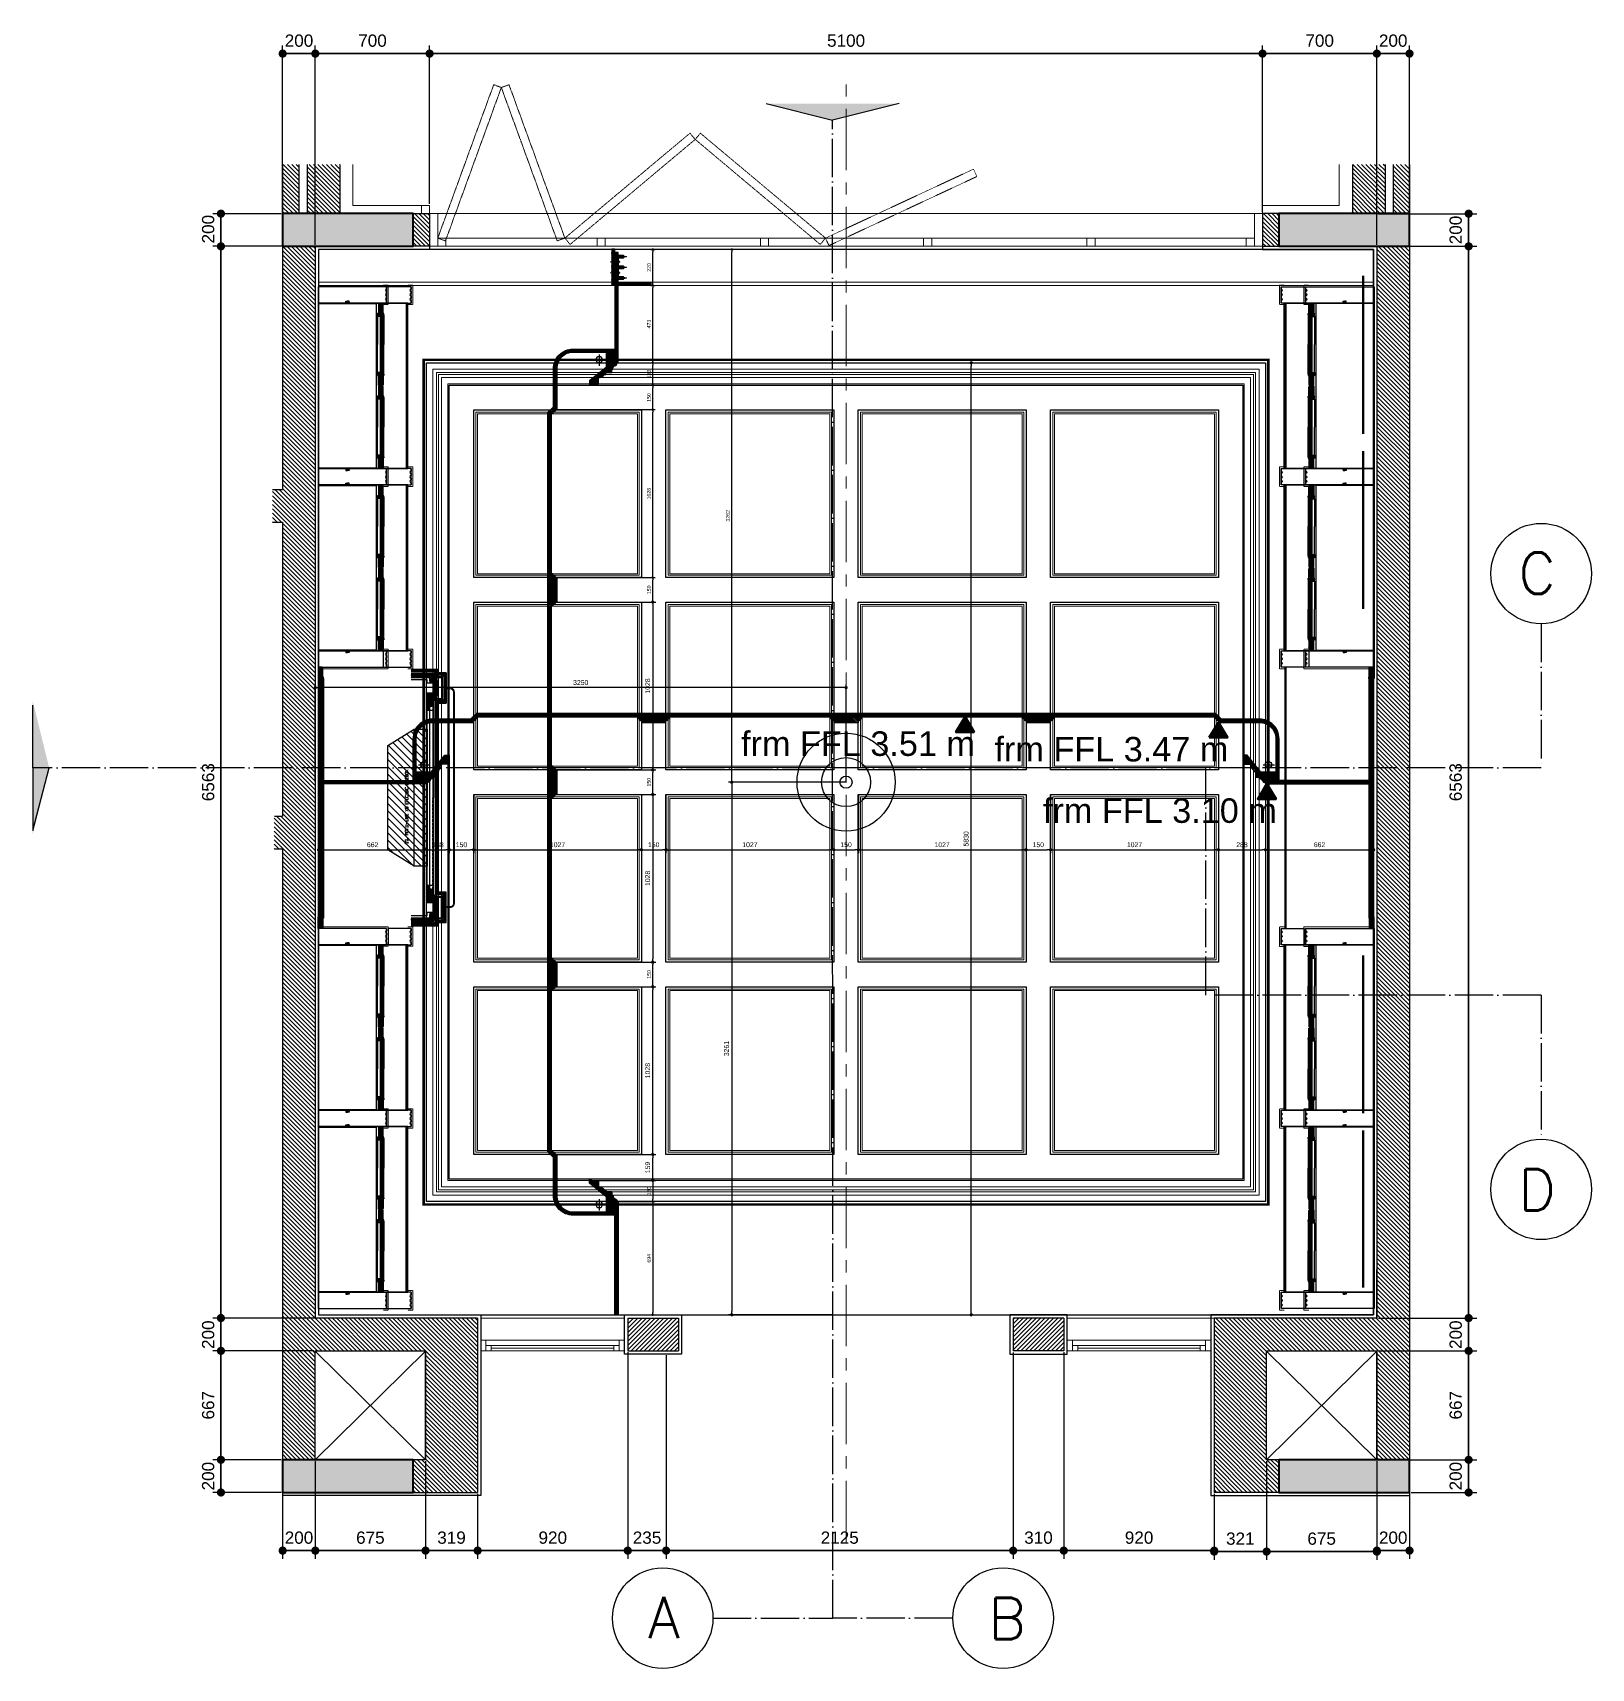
# Model space of a CAD drawing. Header units: inches. Extents: x 274057 to 444617, y 485849 to 635630.
# Drawn here: x 348654 to 358198, y 528483 to 538497 of the extents above; entities that cross this region are included whole.
import ezdxf

# ---------------------------------------------------------------- set-up
doc = ezdxf.new("R2010")
doc.units = ezdxf.units.IN
doc.header["$MEASUREMENT"] = 0
for name, pattern in [('ACAD_ISO04W100', [30, 24, -3, 0, -3]), ('CENTERX2', [4, 2.5, -0.5, 0.5, -0.5]), ('DASHED2', [0.375, 0.25, -0.125]), ('HIDDEN', [0.375, 0.25, -0.125]), ('xref 1st floor_$0$HIDDEN', [0.375, 0.25, -0.125])]:
    doc.linetypes.add(name, pattern=pattern)
for name, color, linetype, lineweight in [('1', 1, 'Continuous', 50), ('CQ gypsum 2', 42, 'Continuous', 0), ('CQ Gypsum Hatch', 8, 'Continuous', 20), ('CQ lighting plan', 7, 'Continuous', 0), ('CQ Marble', 6, 'Continuous', 0), ('CQ plan and elev dimension', 252, 'Continuous', 35), ('CQ section line', 41, 'Continuous', 0), ('Glass', 4, 'Continuous', 0), ('WOOD-HID', 8, 'HIDDEN', 18), ('xref 1st floor$0$XREF-V2-FF_COLS$0$A-COLS', 5, 'Continuous', 40), ('xref 1st floor$0$XREF-V2-FF_COLS$0$A-COLS-PATT', 252, 'Continuous', 20), ('xref 1st floor_$0$A-FLOR-HIDN', 252, 'xref 1st floor_$0$HIDDEN', 0), ('xref 1st floor_$0$A-GLAZ', 134, 'Continuous', 18), ('xref 1st floor_$0$A-WALL-TILE', 8, 'Continuous', 9), ('xref 1st floor_$0$XREF-V2-FF_COLS$0$A-COLS', 5, 'Continuous', 40), ('xref 1st floor_$0$XREF-V2-FF_COLS$0$A-COLS-PATT', 252, 'Continuous', 20)]:
    doc.layers.add(name, color=color, linetype=linetype, lineweight=lineweight)
for name, color, linetype in [('8', 8, 'Continuous'), ('Bedmould', 7, 'HIDDEN'), ('Calliper Gypsum  Elevation', 31, 'Continuous'), ('Cornerblock', 7, 'Continuous'), ('CQ centerline', 8, 'Continuous'), ('CQ Grg Gypsum', 41, 'Continuous'), ('CQ Light Elevation', 4, 'Continuous'), ('CQ PANEL DIMENSION', 1, 'Continuous'), ('CQ Plaster', 1, 'Continuous'), ('CQ text label', 3, 'Continuous'), ('CQ Wall plan', 3, 'Continuous'), ('ELEC. TEXT', 114, 'Continuous'), ('Frieze', 7, 'HIDDEN'), ('hatch', 8, 'Continuous'), ('ID-wall paper', 8, 'Continuous'), ('Layer1', 1, 'Continuous'), ('Layer4', 4, 'Continuous'), ('Layer7', 8, 'Continuous'), ('LIGHT', 4, 'Continuous'), ('Shelf', 7, 'Continuous'), ('STONE_OUTLINE', 7, 'Continuous'), ('TEXT', 3, 'Continuous'), ('WALLS LINE', 5, 'DASHED2'), ('WOOD 02', 32, 'Continuous'), ('Wood SECT', 1, 'Continuous'), ('xref 1st floor$0$CQ Wall hatch_CHB', 8, 'Continuous'), ('xref 1st floor_$0$CQ Wall hatch_CHB', 8, 'Continuous')]:
    doc.layers.add(name, color=color, linetype=linetype)
doc.styles.add('DIM 50', font='romans.shx', dxfattribs={"width": 0.75, "height": 100})
doc.styles.get("Standard").update_dxf_attribs({"font": 'arial.ttf'})
doc.styles.add('STYL-CONCEPT', font='romans.shx')
doc.dimstyles.new('chester 15', dxfattribs={"dimscale": 0.15, "dimtxt": 150, "dimasz": 100, "dimexe": 100, "dimexo": 0, "dimgap": 80, "dimtad": 1, "dimdec": 0, "dimzin": 0, "dimdsep": 46, "dimtxsty": 'Standard', "dimblk": 'DOT', "dimcen": 100, "dimclrd": 1, "dimclre": 1, "dimclrt": 3, "dimadec": 0, "dimazin": 0, "dimtfac": 1, "dimtdec": 0, "dimtofl": 0, "dimtmove": 0, "dimatfit": 3, "dimfxl": 1, "dimtolj": 1, "dimtzin": 0, "dimlwd": -1, "dimarcsym": 0})
doc.dimstyles.new('CQ 20', dxfattribs={"dimscale": 0.2, "dimtxt": 150, "dimasz": 100, "dimexe": 100, "dimexo": 20, "dimgap": 80, "dimtad": 1, "dimdec": 0, "dimzin": 0, "dimdsep": 46, "dimtxsty": 'Standard', "dimblk": 'DOT', "dimcen": 100, "dimclrd": 1, "dimclre": 1, "dimclrt": 3, "dimadec": 0, "dimazin": 0, "dimtfac": 1, "dimtdec": 0, "dimtofl": 0, "dimtmove": 0, "dimatfit": 3, "dimfxl": 1, "dimtolj": 1, "dimtzin": 0, "dimlwd": -1, "dimarcsym": 0})
doc.dimstyles.new('CQ 50', dxfattribs={"dimscale": 0.5, "dimtxt": 150, "dimasz": 100, "dimexe": 100, "dimexo": 20, "dimgap": 80, "dimtad": 1, "dimdec": 0, "dimzin": 0, "dimdsep": 46, "dimtxsty": 'Standard', "dimblk": 'DOT', "dimcen": 100, "dimclrd": 250, "dimclre": 250, "dimclrt": 3, "dimadec": 0, "dimazin": 0, "dimtfac": 1, "dimtdec": 0, "dimtofl": 0, "dimtmove": 0, "dimatfit": 3, "dimfxl": 3, "dimtolj": 1, "dimtzin": 0, "dimlwd": -1, "dimarcsym": 0})
pattern_1 = [(225, (863766.5914, 132415.6944), (4.41941738, -4.41941738), [])]
pattern_2 = [(225, (43933.885, -94.842), (3.535533906, -3.535533906), [])]
pattern_3 = [(315, (-192313.762, 866771.664), (3.535533906, 3.535533906), [])]
pattern_4 = [(45, (-118919.725, 888474.9752), (-1.767766953, 1.767766953), [])]
pattern_5 = [(45, (20118.3853, -75328.2434), (-3.535533906, 3.535533906), [])]
pattern_6 = [(45, (20104.3854, -75328.2434), (-3.535533906, 3.535533906), [])]

msp = doc.modelspace()

# ---------------------------------------------------------------- texts
at = {"layer": 'CQ text label'}
for s, p in [(' frm FFL 3.51 m', (352933.8, 534069, 0)), (' frm FFL 3.47 m', (354485.4, 534035, 0)), (' frm FFL 3.10 m', (354782.2, 533659))]:
    msp.add_text(s, height=150, rotation=0, dxfattribs=at).set_placement(p)

# ---------------------------------------------------------------- blocks, each defined once
blk = doc.blocks.new('ff-15 wall plan')
at = {"layer": 'xref 1st floor$0$CQ Wall hatch_CHB'}
h = blk.add_hatch(dxfattribs=at)
h.set_pattern_fill('ANSI31', color=8, scale=150, angle=90)
h.paths.add_polyline_path([(479103, 550399), (478903, 550399), (478903, 550099), (479103, 550099)])
h.paths.add_polyline_path([(478853, 550399), (478753, 550399), (478753, 550099), (478853, 550099)])
h = blk.add_hatch(dxfattribs=at)
h.set_pattern_fill('ANSI31', color=8, scale=150, angle=90)
h.paths.add_polyline_path([(485653, 550399), (485553, 550399), (485553, 550099), (485653, 550099)])
h.paths.add_polyline_path([(485503, 550399), (485303, 550399), (485303, 550099), (485503, 550099)])
h = blk.add_hatch(dxfattribs=at)
h.set_pattern_fill('ANSI31', color=8, scale=150, angle=90)
h.paths.add_polyline_path([(479553, 550099), (479653, 550099), (479653, 549899), (479553, 549899)])
h = blk.add_hatch(dxfattribs=at)
h.set_pattern_fill('ANSI31', color=8, scale=150, angle=90)
h.paths.add_polyline_path([(484753, 550099), (484853, 550099), (484853, 549899), (484753, 549899)])
h = blk.add_hatch(dxfattribs=at)
h.set_pattern_fill('ANSI31', color=8, scale=150, angle=90)
h.set_pattern_definition([(135, (4639.211, -2e-07), (-13.25825215, -13.25825215), [])])
h.paths.add_polyline_path([(478951, 549899), (478751, 549899), (478751, 548409), (478690, 548409), (478690, 548209), (478751, 548209), (478751, 546409), (478701, 546409), (478701, 546209), (478751, 546209), (478751, 542469), (478953, 542469), (478953, 543136), (479628, 543136), (479628, 542469), (479551, 542469), (479551, 542269), (479946, 542269), (479946, 543336), (478951, 543336)])
h = blk.add_hatch(dxfattribs=at)
h.set_pattern_fill('ANSI31', color=8, scale=150, angle=90)
h.paths.add_polyline_path([(484778, 543136), (485453, 543136), (485453, 542469), (485653, 542469), (485653, 549899), (485453, 549899), (485453, 543336), (484457, 543336), (484457, 542269), (484853, 542269), (484853, 542469), (484778, 542469)])
at = {"layer": 'xref 1st floor$0$XREF-V2-FF_COLS$0$A-COLS-PATT'}
for points in [[(479553, 542269), (479553, 542469), (478753, 542469), (478753, 542269)], [(485653, 542269), (485653, 542469), (484853, 542469), (484853, 542269)]]:
    blk.add_hatch(color=256, dxfattribs=at).paths.add_polyline_path(points)
at = {"layer": 'xref 1st floor_$0$CQ Wall hatch_CHB'}
h = blk.add_hatch(dxfattribs=at)
h.set_pattern_fill('ANSI31,_O', color=8, scale=150)
h.set_pattern_definition([(45, (458002.683, 515592.913), (-13.258252, 13.258252), [])])
h.paths.add_polyline_path([(483536, 543336), (483536, 543336), (483226, 543336), (483226, 543136), (483536, 543136)])
h.paths.add_polyline_path([(481176, 543336), (481176, 543136), (480866, 543136), (480866, 543136), (480866, 543201), (480866, 543201), (480866, 543336)])
at = {"layer": 'xref 1st floor_$0$XREF-V2-FF_COLS$0$A-COLS-PATT'}
for points in [[(478753, 550099), (478753, 549899), (479553, 549899), (479553, 550099)], [(484853, 550099), (484853, 549899), (485653, 549899), (485653, 550099)]]:
    blk.add_hatch(color=256, dxfattribs=at).paths.add_polyline_path(points)
at = {"layer": 'CQ centerline', "linetype": 'CENTERX2', "lineweight": 0, "ltscale": 150}
blk.add_line((482203, 541965, 0), (482203, 550952, 0), dxfattribs=at)
at = {"layer": 'CQ Plaster'}
for points in [[(479653, 549899), (479653, 549879), (478973, 549879), (478973, 543356), (479967, 543356), (479967, 542249), (478753, 542249)], [(480846, 543336), (480846, 543356), (481196, 543356), (481196, 543116), (480846, 543116), (480846, 543336)], [(483556, 543336), (483556, 543356), (483206, 543356), (483206, 543116), (483556, 543116), (483556, 543336)]]:
    blk.add_lwpolyline(points, dxfattribs=at)
at = {"layer": 'CQ Plaster', "elevation": 0}
blk.add_lwpolyline([(484753, 549899), (484753, 549879), (485433, 549879), (485433, 543356), (484437, 543356), (484437, 542249), (485653, 542249)], dxfattribs=at)
at = {"layer": 'CQ Wall plan'}
for p, q in [((478753, 550399), (478753, 550099)), ((478853, 550399), (478853, 550099)), ((478903, 550399), (478903, 550099)), ((479103, 550399), (479103, 550099)), ((485303, 550399), (485303, 550099)), ((485503, 550399), (485503, 550099)), ((485553, 550399), (485553, 550099)), ((485653, 550399), (485653, 550099)), ((478753, 549899), (478753, 548409)), ((478953, 549899), (478953, 543336)), ((485453, 549899), (485453, 543336, 0)), ((485653, 549899), (485653, 542469)), ((478691, 548409), (478753, 548409)), ((478691, 548209), (478753, 548209)), ((478753, 548209), (478753, 546409)), ((478703, 546409), (478753, 546409)), ((478703, 546209), (478753, 546209)), ((478753, 546209), (478753, 542469)), ((479947, 543336), (478953, 543336, 0)), ((479947, 543336, 0), (479947, 542269)), ((480866, 543336), (480866, 543136)), ((480866, 543336), (481176, 543336)), ((481176, 543336), (481176, 543136)), ((483226, 543336), (483226, 543136)), ((483536, 543336), (483226, 543336)), ((483536, 543336), (483536, 543136)), ((484457, 543336, 0), (484457, 542269)), ((485453, 543336, 0), (484457, 543336, 0)), ((478953, 542469), (478953, 543134)), ((479628, 542469), (479628, 543134)), ((480866, 543136), (481176, 543136)), ((483536, 543136), (483226, 543136)), ((484778, 542469), (484778, 543134)), ((485453, 542469), (485453, 543134)), ((479553, 542269), (479947, 542269)), ((484853, 542269), (484457, 542269))]:
    blk.add_line(p, q, dxfattribs=at)
at = {"layer": 'CQ Wall plan', "elevation": 0}
for points in [[(479553, 550099), (479653, 550099), (479653, 549899), (479553, 549899)], [(484853, 550099), (484753, 550099), (484753, 549899), (484853, 549899)], [(478953, 543136), (479628, 543136), (479628, 542469), (478953, 542469)], [(484778, 543136), (485453, 543136), (485453, 542469), (484778, 542469)]]:
    blk.add_lwpolyline(points, close=True, dxfattribs=at)
at = {"layer": 'CQ Wall plan'}
blk.add_lwpolyline([(485453, 543336), (485453, 543634)], dxfattribs=at)
at = {"layer": 'xref 1st floor$0$XREF-V2-FF_COLS$0$A-COLS'}
for points in [[(479553, 542269), (479553, 542469), (478753, 542469), (478753, 542269)], [(479553, 542269), (479553, 542469), (478753, 542469), (478753, 542269)], [(485653, 542269), (485653, 542469), (484853, 542469), (484853, 542269)], [(485653, 542269), (485653, 542469), (484853, 542469), (484853, 542269)]]:
    blk.add_lwpolyline(points, close=True, dxfattribs=at)
at = {"layer": 'xref 1st floor_$0$A-FLOR-HIDN', "ltscale": 0.5, "elevation": 0}
for points in [[(480045, 550888), (480092, 550871), (479750, 549932), (479703, 549949)], [(480139, 550888), (480092, 550871), (480434, 549932), (480481, 549949)], [(481247, 550591), (481279, 550553), (480513, 549910), (480481, 549949)], [(481311, 550591), (481279, 550553), (482045, 549910), (482077, 549949)], [(482983, 550371), (483004, 550326), (482098, 549903), (482077, 549949)]]:
    blk.add_lwpolyline(points, close=True, dxfattribs=at)
at = {"layer": 'xref 1st floor_$0$A-GLAZ'}
for p, q in [((479703, 550099, 0), (484703, 550099, 0)), ((479703, 549949, 0), (484703, 549949, 0)), ((479703, 549899, 0), (484653, 549899, 0)), ((479967, 543336, 0), (480846, 543336, 0)), ((484457, 543336, 0), (483556, 543336, 0)), ((480846, 543201), (479967, 543201)), ((479998, 543136), (479998, 543201)), ((480814, 543136), (480814, 543201)), ((483556, 543201), (484437, 543201)), ((483589, 543136), (483589, 543201)), ((484404, 543136, 0), (484404, 543201, 0)), ((480846, 543136), (479967, 543136)), ((480814, 543168), (479998, 543168)), ((480030, 543136), (480030, 543168)), ((480781, 543152), (480030, 543152)), ((480781, 543136), (480781, 543168)), ((483556, 543136), (484437, 543136)), ((483589, 543168), (484404, 543168)), ((483621, 543136), (483621, 543168)), ((483621, 543152), (484372, 543152)), ((484372, 543136, 0), (484372, 543168, 0))]:
    blk.add_line(p, q, dxfattribs=at)
at = {"layer": 'xref 1st floor_$0$A-GLAZ', "elevation": 0}
for points in [[(479653, 549899), (479703, 549899), (479703, 550099), (479653, 550099)], [(484703, 549899), (484753, 549899), (484753, 550099), (484703, 550099)], [(479703, 549899), (479753, 549899), (479753, 549949), (479703, 549949)], [(484653, 549899), (484703, 549899), (484703, 549949), (484653, 549949)]]:
    blk.add_lwpolyline(points, close=True, dxfattribs=at)
at = {"layer": 'xref 1st floor_$0$A-GLAZ'}
for points in [[(480728, 549899), (480678, 549899), (480678, 549949), (480728, 549949)], [(481728, 549899), (481678, 549899), (481678, 549949), (481728, 549949)], [(482678, 549899), (482728, 549899), (482728, 549949), (482678, 549949)], [(483678, 549899), (483728, 549899), (483728, 549949), (483678, 549949)]]:
    blk.add_lwpolyline(points, close=True, dxfattribs=at)
at = {"layer": 'xref 1st floor_$0$A-WALL-TILE'}
for p, q in [((479183, 550399), (479183, 550149)), ((485223, 550399), (485223, 550149)), ((479183, 550149), (479653, 550149, 0)), ((479603, 550099, 0), (479603, 550149, 0)), ((479653, 550099, 0), (479653, 550149, 0)), ((485223, 550149), (484753, 550149, 0)), ((484753, 550099, 0), (484753, 550149, 0))]:
    blk.add_line(p, q, dxfattribs=at)
at = {"layer": 'xref 1st floor_$0$CQ Wall hatch_CHB', "color": 8}
for p, q in [((478953, 543134, 0), (479628, 542469, 0)), ((479628, 543134, 0), (478953, 542469, 0)), ((484778, 543134, 0), (485453, 542469, 0)), ((485453, 543134, 0), (484778, 542469, 0))]:
    blk.add_line(p, q, dxfattribs=at)
at = {"layer": 'xref 1st floor_$0$XREF-V2-FF_COLS$0$A-COLS', "elevation": 0}
for points in [[(478753, 550099), (478753, 549899), (479553, 549899), (479553, 550099)], [(478753, 550099), (478753, 549899), (479553, 549899), (479553, 550099)], [(484853, 550099), (484853, 549899), (485653, 549899), (485653, 550099)], [(484853, 550099), (484853, 549899), (485653, 549899), (485653, 550099)]]:
    blk.add_lwpolyline(points, close=True, dxfattribs=at)
blk = doc.blocks.new('gf-14 section line plan')
at = {"layer": 'Layer1'}
for points in [[(511092, -30085), (511508, -30188), (511508, -30085)], [(511924, -30085), (511508, -30188), (511508, -30085)], [(506510, -33819), (506613, -34236), (506510, -34236)], [(506510, -34652), (506613, -34236), (506510, -34236)]]:
    blk.add_hatch(color=256, dxfattribs=at).paths.add_polyline_path(points)
for p, q in [((511092, -30085, 0), (511508, -30188, 0)), ((511924, -30085, 0), (511508, -30188, 0)), ((506510, -34236, 0), (506510, -33844, 0)), ((506510, -34236, 0), (506510, -34627, 0)), ((506510, -34627, 0), (506613, -34236, 0))]:
    blk.add_line(p, q, dxfattribs=at)
at = {"layer": 'Layer1', "linetype": 'ACAD_ISO04W100', "ltscale": 10}
for p, q in [((511509, -39548, 0), (511507, -30188, 0)), ((515935, -33336, 0), (515935, -34236, 0)), ((515935, -34236, 0), (506510, -34236, 0)), ((515935, -35655, 0), (515935, -36555, 0)), ((510759, -39548, 0), (511509, -39548, 0)), ((512259, -39548, 0), (511509, -39548, 0))]:
    blk.add_line(p, q, dxfattribs=at)
at = {"layer": 'Layer1', "linetype": 'ACAD_ISO04W100', "ltscale": 10, "elevation": 0}
blk.add_lwpolyline([(515935, -35655), (513839, -35655), (513839, -34236)], dxfattribs=at)
at = {"layer": 'Layer1'}
for centre in [(515935, -33022, 0), (515935, -36869, 0), (510446, -39548, 0), (512573, -39548, 0)]:
    blk.add_circle(centre, 314, dxfattribs=at)
at = {"layer": 'Layer1', "char_height": 259, "style": 'STYL-CONCEPT'}
for s, insert, attachment_point in [('C', (516026, -32890, 0), 3), ('D', (516026, -37001, 0), 9), ('A', (510354, -39415, 0), 1), ('B', (512481, -39680, 0), 7)]:
    blk.add_mtext_dynamic_manual_height_columns(s, width=200.82, gutter_width=150, heights=[0], dxfattribs=dict(at, insert=insert, attachment_point=attachment_point))
blk = doc.blocks.new('_Dot')
at = {"color": 0, "linetype": 'ByBlock', "lineweight": -2}
blk.add_line((-0.5, 0), (-1, 0), dxfattribs=at)
at = {"color": 0, "linetype": 'ByBlock', "const_width": 0.5}
blk.add_lwpolyline([(-0.25, 0, 1), (0.25, 0, 1)], format="xyb", close=True, dxfattribs=at)
blk = doc.blocks.new('*D118')
at = {"layer": 'CQ plan and elev dimension', "color": 250, "lineweight": -2, "transparency": 16777216}
for p, q in [((350185, 537199), (350185, 538419)), ((350385, 537199), (350385, 538419))]:
    blk.add_line(p, q, dxfattribs=at)
at = {"layer": 'CQ plan and elev dimension', "color": 250, "transparency": 16777216}
blk.add_line((350235, 538369), (350335, 538369), dxfattribs=at)
at = {"layer": 'Defpoints', "color": 0, "transparency": 16777216}
for p in [(350385, 538369), (350185, 537189, 0), (350385, 537189)]:
    blk.add_point(p, dxfattribs=at)
at = {"layer": 'CQ plan and elev dimension', "color": 250, "transparency": 16777216, "xscale": 50, "yscale": 50, "zscale": 50, "rotation": 180}
blk.add_blockref('_Dot', (350185, 538369), dxfattribs=at)
at = {"layer": 'CQ plan and elev dimension', "color": 250, "transparency": 16777216, "xscale": 50, "yscale": 50, "zscale": 50}
blk.add_blockref('_Dot', (350385, 538369), dxfattribs=at)
at = {"layer": 'CQ plan and elev dimension', "color": 3, "transparency": 16777216, "insert": (350285, 538448), "char_height": 75, "attachment_point": 5}
blk.add_mtext('\\A1;200', dxfattribs=at)
blk = doc.blocks.new('*D119')
at = {"layer": 'CQ plan and elev dimension', "color": 250, "lineweight": -2, "transparency": 16777216}
for p, q in [((350385, 537199), (350385, 538419)), ((351085, 537449), (351085, 538419))]:
    blk.add_line(p, q, dxfattribs=at)
at = {"layer": 'CQ plan and elev dimension', "color": 250, "transparency": 16777216}
blk.add_line((350435, 538369), (351035, 538369), dxfattribs=at)
at = {"layer": 'Defpoints', "color": 0, "transparency": 16777216}
for p in [(351085, 538369), (351085, 537439), (350385, 537189)]:
    blk.add_point(p, dxfattribs=at)
at = {"layer": 'CQ plan and elev dimension', "color": 250, "transparency": 16777216, "xscale": 50, "yscale": 50, "zscale": 50, "rotation": 180}
blk.add_blockref('_Dot', (350385, 538369), dxfattribs=at)
at = {"layer": 'CQ plan and elev dimension', "color": 250, "transparency": 16777216, "xscale": 50, "yscale": 50, "zscale": 50}
blk.add_blockref('_Dot', (351085, 538369), dxfattribs=at)
at = {"layer": 'CQ plan and elev dimension', "color": 3, "transparency": 16777216, "insert": (350735, 538448), "char_height": 75, "attachment_point": 5}
blk.add_mtext('\\A1;700', dxfattribs=at)
blk = doc.blocks.new('*D120')
at = {"layer": 'CQ plan and elev dimension', "color": 250, "lineweight": -2, "transparency": 16777216}
for p, q in [((351085, 537449), (351085, 538419)), ((356185, 537399), (356185, 538419))]:
    blk.add_line(p, q, dxfattribs=at)
at = {"layer": 'CQ plan and elev dimension', "color": 250, "transparency": 16777216}
blk.add_line((351135, 538369), (356135, 538369), dxfattribs=at)
at = {"layer": 'Defpoints', "color": 0, "transparency": 16777216}
for p in [(356185, 538369), (351085, 537439), (356185, 537389)]:
    blk.add_point(p, dxfattribs=at)
at = {"layer": 'CQ plan and elev dimension', "color": 250, "transparency": 16777216, "xscale": 50, "yscale": 50, "zscale": 50, "rotation": 180}
blk.add_blockref('_Dot', (351085, 538369), dxfattribs=at)
at = {"layer": 'CQ plan and elev dimension', "color": 250, "transparency": 16777216, "xscale": 50, "yscale": 50, "zscale": 50}
blk.add_blockref('_Dot', (356185, 538369), dxfattribs=at)
at = {"layer": 'CQ plan and elev dimension', "color": 3, "transparency": 16777216, "insert": (353635, 538448), "char_height": 75, "attachment_point": 5}
blk.add_mtext('\\A1;5100', dxfattribs=at)
blk = doc.blocks.new('*D121')
at = {"layer": 'CQ plan and elev dimension', "color": 250, "lineweight": -2, "transparency": 16777216}
for p, q in [((356185, 537399), (356185, 538419)), ((356885, 537199), (356885, 538419))]:
    blk.add_line(p, q, dxfattribs=at)
at = {"layer": 'CQ plan and elev dimension', "color": 250, "transparency": 16777216}
blk.add_line((356235, 538369), (356835, 538369), dxfattribs=at)
at = {"layer": 'Defpoints', "color": 0, "transparency": 16777216}
for p in [(356885, 538369), (356185, 537389), (356885, 537189)]:
    blk.add_point(p, dxfattribs=at)
at = {"layer": 'CQ plan and elev dimension', "color": 250, "transparency": 16777216, "xscale": 50, "yscale": 50, "zscale": 50, "rotation": 180}
blk.add_blockref('_Dot', (356185, 538369), dxfattribs=at)
at = {"layer": 'CQ plan and elev dimension', "color": 250, "transparency": 16777216, "xscale": 50, "yscale": 50, "zscale": 50}
blk.add_blockref('_Dot', (356885, 538369), dxfattribs=at)
at = {"layer": 'CQ plan and elev dimension', "color": 3, "transparency": 16777216, "insert": (356535, 538448), "char_height": 75, "attachment_point": 5}
blk.add_mtext('\\A1;700', dxfattribs=at)
blk = doc.blocks.new('*D122')
at = {"layer": 'CQ plan and elev dimension', "color": 250, "lineweight": -2, "transparency": 16777216}
for p, q in [((356885, 537199), (356885, 538419)), ((357085, 537199), (357085, 538419))]:
    blk.add_line(p, q, dxfattribs=at)
at = {"layer": 'CQ plan and elev dimension', "color": 250, "transparency": 16777216}
blk.add_line((356935, 538369), (357035, 538369), dxfattribs=at)
at = {"layer": 'Defpoints', "color": 0, "transparency": 16777216}
for p in [(357085, 538369), (356885, 537189), (357085, 537189)]:
    blk.add_point(p, dxfattribs=at)
at = {"layer": 'CQ plan and elev dimension', "color": 250, "transparency": 16777216, "xscale": 50, "yscale": 50, "zscale": 50, "rotation": 180}
blk.add_blockref('_Dot', (356885, 538369), dxfattribs=at)
at = {"layer": 'CQ plan and elev dimension', "color": 250, "transparency": 16777216, "xscale": 50, "yscale": 50, "zscale": 50}
blk.add_blockref('_Dot', (357085, 538369), dxfattribs=at)
at = {"layer": 'CQ plan and elev dimension', "color": 3, "transparency": 16777216, "insert": (356985, 538448), "char_height": 75, "attachment_point": 5}
blk.add_mtext('\\A1;200', dxfattribs=at)
blk = doc.blocks.new('*D111')
at = {"layer": 'CQ plan and elev dimension', "color": 250, "lineweight": -2, "transparency": 16777216}
for p, q in [((350175, 537389), (349757, 537389)), ((350375, 537189), (349757, 537189))]:
    blk.add_line(p, q, dxfattribs=at)
at = {"layer": 'CQ plan and elev dimension', "color": 250, "transparency": 16777216}
blk.add_line((349807, 537339), (349807, 537239), dxfattribs=at)
at = {"layer": 'Defpoints', "color": 0, "transparency": 16777216}
for p in [(350185, 537389, 0), (349807, 537189), (350385, 537189)]:
    blk.add_point(p, dxfattribs=at)
at = {"layer": 'CQ plan and elev dimension', "color": 250, "transparency": 16777216, "xscale": 50, "yscale": 50, "zscale": 50}
for p, rotation in [((349807, 537389), 90), ((349807, 537189), 270)]:
    blk.add_blockref('_Dot', p, dxfattribs=dict(at, rotation=rotation))
at = {"layer": 'CQ plan and elev dimension', "color": 3, "transparency": 16777216, "insert": (349729, 537294), "char_height": 75, "attachment_point": 5, "rotation": 90}
blk.add_mtext('\\A1;200', dxfattribs=at)
blk = doc.blocks.new('*D112')
at = {"layer": 'CQ plan and elev dimension', "color": 250, "lineweight": -2, "transparency": 16777216}
for p, q in [((350375, 537189), (349757, 537189)), ((351369, 530627), (349757, 530627))]:
    blk.add_line(p, q, dxfattribs=at)
at = {"layer": 'CQ plan and elev dimension', "color": 250, "transparency": 16777216}
blk.add_line((349807, 537139), (349807, 530677), dxfattribs=at)
at = {"layer": 'Defpoints', "color": 0, "transparency": 16777216}
for p in [(350385, 537189), (349807, 530627), (351379, 530627, 0)]:
    blk.add_point(p, dxfattribs=at)
at = {"layer": 'CQ plan and elev dimension', "color": 250, "transparency": 16777216, "xscale": 50, "yscale": 50, "zscale": 50}
for p, rotation in [((349807, 537189), 90), ((349807, 530627), 270)]:
    blk.add_blockref('_Dot', p, dxfattribs=dict(at, rotation=rotation))
at = {"layer": 'CQ plan and elev dimension', "color": 3, "transparency": 16777216, "insert": (349729, 533908), "char_height": 75, "attachment_point": 5, "rotation": 90}
blk.add_mtext('\\A1;6563', dxfattribs=at)
blk = doc.blocks.new('*D113')
at = {"layer": 'CQ plan and elev dimension', "color": 250, "lineweight": -2, "transparency": 16777216}
for p, q in [((351369, 530627), (349757, 530627)), ((350375, 530426), (349757, 530426))]:
    blk.add_line(p, q, dxfattribs=at)
at = {"layer": 'CQ plan and elev dimension', "color": 250, "transparency": 16777216}
blk.add_line((349807, 530577), (349807, 530476), dxfattribs=at)
at = {"layer": 'Defpoints', "color": 0, "transparency": 16777216}
for p in [(351379, 530627, 0), (349807, 530426), (350385, 530426)]:
    blk.add_point(p, dxfattribs=at)
at = {"layer": 'CQ plan and elev dimension', "color": 250, "transparency": 16777216, "xscale": 50, "yscale": 50, "zscale": 50}
for p, rotation in [((349807, 530627), 90), ((349807, 530426), 270)]:
    blk.add_blockref('_Dot', p, dxfattribs=dict(at, rotation=rotation))
at = {"layer": 'CQ plan and elev dimension', "color": 3, "transparency": 16777216, "insert": (349729, 530525), "char_height": 75, "attachment_point": 5, "rotation": 90}
blk.add_mtext('\\A1;200', dxfattribs=at)
blk = doc.blocks.new('*D108')
at = {"layer": 'CQ plan and elev dimension', "color": 250, "lineweight": -2, "transparency": 16777216}
for p, q in [((350375, 530426), (349757, 530426)), ((350175, 529759), (349757, 529759))]:
    blk.add_line(p, q, dxfattribs=at)
at = {"layer": 'CQ plan and elev dimension', "color": 250, "transparency": 16777216}
blk.add_line((349807, 530376), (349807, 529809), dxfattribs=at)
at = {"layer": 'Defpoints', "color": 0, "transparency": 16777216}
for p in [(350385, 530426), (349807, 529759), (350185, 529759)]:
    blk.add_point(p, dxfattribs=at)
at = {"layer": 'CQ plan and elev dimension', "color": 250, "transparency": 16777216, "xscale": 50, "yscale": 50, "zscale": 50}
for p, rotation in [((349807, 530426), 90), ((349807, 529759), 270)]:
    blk.add_blockref('_Dot', p, dxfattribs=dict(at, rotation=rotation))
at = {"layer": 'CQ plan and elev dimension', "color": 3, "transparency": 16777216, "insert": (349729, 530093), "char_height": 75, "attachment_point": 5, "rotation": 90}
blk.add_mtext('\\A1;667', dxfattribs=at)
blk = doc.blocks.new('*D114')
at = {"layer": 'CQ plan and elev dimension', "color": 250, "lineweight": -2, "transparency": 16777216}
for p, q in [((350175, 529759), (349757, 529759)), ((350175, 529559), (349757, 529559))]:
    blk.add_line(p, q, dxfattribs=at)
at = {"layer": 'CQ plan and elev dimension', "color": 250, "transparency": 16777216}
blk.add_line((349807, 529709), (349807, 529609), dxfattribs=at)
at = {"layer": 'Defpoints', "color": 0, "transparency": 16777216}
for p in [(350185, 529759), (349807, 529559), (350185, 529559)]:
    blk.add_point(p, dxfattribs=at)
at = {"layer": 'CQ plan and elev dimension', "color": 250, "transparency": 16777216, "xscale": 50, "yscale": 50, "zscale": 50}
for p, rotation in [((349807, 529759), 90), ((349807, 529559), 270)]:
    blk.add_blockref('_Dot', p, dxfattribs=dict(at, rotation=rotation))
at = {"layer": 'CQ plan and elev dimension', "color": 3, "transparency": 16777216, "insert": (349729, 529659), "char_height": 75, "attachment_point": 5, "rotation": 90}
blk.add_mtext('\\A1;200', dxfattribs=at)
blk = doc.blocks.new('*D110')
at = {"layer": 'CQ plan and elev dimension', "color": 250, "lineweight": -2, "transparency": 16777216}
for p, q in [((356895, 537389), (357497, 537389)), ((356895, 537189), (357497, 537189))]:
    blk.add_line(p, q, dxfattribs=at)
at = {"layer": 'CQ plan and elev dimension', "color": 250, "transparency": 16777216}
blk.add_line((357447, 537339), (357447, 537239), dxfattribs=at)
at = {"layer": 'Defpoints', "color": 0, "transparency": 16777216}
for p in [(356885, 537389), (356885, 537189), (357447, 537189)]:
    blk.add_point(p, dxfattribs=at)
at = {"layer": 'CQ plan and elev dimension', "color": 250, "transparency": 16777216, "xscale": 50, "yscale": 50, "zscale": 50}
for p, rotation in [((357447, 537389), 90), ((357447, 537189), 270)]:
    blk.add_blockref('_Dot', p, dxfattribs=dict(at, rotation=rotation))
at = {"layer": 'CQ plan and elev dimension', "color": 3, "transparency": 16777216, "insert": (357368, 537289), "char_height": 75, "attachment_point": 5, "rotation": 90}
blk.add_mtext('\\A1;200', dxfattribs=at)
blk = doc.blocks.new('*D115')
at = {"layer": 'CQ plan and elev dimension', "color": 250, "lineweight": -2, "transparency": 16777216}
for p, q in [((356895, 537189), (357497, 537189)), ((356895, 530627), (357497, 530627))]:
    blk.add_line(p, q, dxfattribs=at)
at = {"layer": 'CQ plan and elev dimension', "color": 250, "transparency": 16777216}
blk.add_line((357447, 537139), (357447, 530677), dxfattribs=at)
at = {"layer": 'Defpoints', "color": 0, "transparency": 16777216}
for p in [(356885, 537189), (356885, 530627, 0), (357447, 530627)]:
    blk.add_point(p, dxfattribs=at)
at = {"layer": 'CQ plan and elev dimension', "color": 250, "transparency": 16777216, "xscale": 50, "yscale": 50, "zscale": 50}
for p, rotation in [((357447, 537189), 90), ((357447, 530627), 270)]:
    blk.add_blockref('_Dot', p, dxfattribs=dict(at, rotation=rotation))
at = {"layer": 'CQ plan and elev dimension', "color": 3, "transparency": 16777216, "insert": (357368, 533908), "char_height": 75, "attachment_point": 5, "rotation": 90}
blk.add_mtext('\\A1;6563', dxfattribs=at)
blk = doc.blocks.new('*D116')
at = {"layer": 'CQ plan and elev dimension', "color": 250, "lineweight": -2, "transparency": 16777216}
for p, q in [((356895, 530627), (357497, 530627)), ((356895, 530426), (357497, 530426))]:
    blk.add_line(p, q, dxfattribs=at)
at = {"layer": 'CQ plan and elev dimension', "color": 250, "transparency": 16777216}
blk.add_line((357447, 530577), (357447, 530476), dxfattribs=at)
at = {"layer": 'Defpoints', "color": 0, "transparency": 16777216}
for p in [(356885, 530627, 0), (356885, 530426), (357447, 530426)]:
    blk.add_point(p, dxfattribs=at)
at = {"layer": 'CQ plan and elev dimension', "color": 250, "transparency": 16777216, "xscale": 50, "yscale": 50, "zscale": 50}
for p, rotation in [((357447, 530627), 90), ((357447, 530426), 270)]:
    blk.add_blockref('_Dot', p, dxfattribs=dict(at, rotation=rotation))
at = {"layer": 'CQ plan and elev dimension', "color": 3, "transparency": 16777216, "insert": (357368, 530525), "char_height": 75, "attachment_point": 5, "rotation": 90}
blk.add_mtext('\\A1;200', dxfattribs=at)
blk = doc.blocks.new('*D109')
at = {"layer": 'CQ plan and elev dimension', "color": 250, "lineweight": -2, "transparency": 16777216}
for p, q in [((356895, 530426), (357497, 530426)), ((356895, 529759), (357497, 529759))]:
    blk.add_line(p, q, dxfattribs=at)
at = {"layer": 'CQ plan and elev dimension', "color": 250, "transparency": 16777216}
blk.add_line((357447, 530376), (357447, 529809), dxfattribs=at)
at = {"layer": 'Defpoints', "color": 0, "transparency": 16777216}
for p in [(356885, 530426), (356885, 529759), (357447, 529759)]:
    blk.add_point(p, dxfattribs=at)
at = {"layer": 'CQ plan and elev dimension', "color": 250, "transparency": 16777216, "xscale": 50, "yscale": 50, "zscale": 50}
for p, rotation in [((357447, 530426), 90), ((357447, 529759), 270)]:
    blk.add_blockref('_Dot', p, dxfattribs=dict(at, rotation=rotation))
at = {"layer": 'CQ plan and elev dimension', "color": 3, "transparency": 16777216, "insert": (357368, 530093), "char_height": 75, "attachment_point": 5, "rotation": 90}
blk.add_mtext('\\A1;667', dxfattribs=at)
blk = doc.blocks.new('*D117')
at = {"layer": 'CQ plan and elev dimension', "color": 250, "lineweight": -2, "transparency": 16777216}
for p, q in [((356895, 529759), (357497, 529759)), ((357095, 529559), (357497, 529559))]:
    blk.add_line(p, q, dxfattribs=at)
at = {"layer": 'CQ plan and elev dimension', "color": 250, "transparency": 16777216}
blk.add_line((357447, 529709), (357447, 529609), dxfattribs=at)
at = {"layer": 'Defpoints', "color": 0, "transparency": 16777216}
for p in [(356885, 529759), (357085, 529559), (357447, 529559)]:
    blk.add_point(p, dxfattribs=at)
at = {"layer": 'CQ plan and elev dimension', "color": 250, "transparency": 16777216, "xscale": 50, "yscale": 50, "zscale": 50}
for p, rotation in [((357447, 529759), 90), ((357447, 529559), 270)]:
    blk.add_blockref('_Dot', p, dxfattribs=dict(at, rotation=rotation))
at = {"layer": 'CQ plan and elev dimension', "color": 3, "transparency": 16777216, "insert": (357368, 529659), "char_height": 75, "attachment_point": 5, "rotation": 90}
blk.add_mtext('\\A1;200', dxfattribs=at)
blk = doc.blocks.new('ff15 section ceiling c and f')
at = {"layer": 'CQ Gypsum Hatch'}
h = blk.add_hatch(dxfattribs=at)
h.set_pattern_fill('ANSI31', color=256, scale=50, angle=90, style=0)
edge = h.paths.add_edge_path()
edge.add_line((394036, 532077), (394288, 532077))
edge.add_line((394288, 532077), (394288, 532087))
edge.add_arc((394288, 532101), 14, 269.4507, 360)
edge.add_line((394302, 532101), (394312, 532101))
edge.add_line((394312, 532101), (394312, 532111))
edge.add_line((394312, 532111), (395291, 532111))
edge.add_line((395291, 532111), (395291, 532101))
edge.add_line((395291, 532101), (395301, 532101))
edge.add_arc((395315, 532101), 14, 180, 270.5493)
edge.add_line((395315, 532087), (395315, 532077))
edge.add_line((395315, 532077), (395465, 532077))
edge.add_line((395465, 532077), (395465, 532087))
edge.add_arc((395465, 532101), 14, 269.4507, 360)
edge.add_line((395479, 532101), (395489, 532101))
edge.add_line((395489, 532101), (395489, 532111))
edge.add_line((395489, 532111), (396469, 532111))
edge.add_line((396469, 532111), (396469, 532101))
edge.add_line((396469, 532101), (396479, 532101))
edge.add_arc((396493, 532101), 14, 180, 270.5493)
edge.add_line((396493, 532087), (396493, 532077))
edge.add_line((396493, 532077), (396643, 532077))
edge.add_line((396643, 532077), (396643, 532087))
edge.add_arc((396643, 532101), 14, 269.4507, 360)
edge.add_line((396657, 532101), (396667, 532101))
edge.add_line((396667, 532101), (396667, 532111))
edge.add_line((396667, 532111), (397646, 532111))
edge.add_line((397646, 532111), (397646, 532101))
edge.add_line((397646, 532101), (397656, 532101))
edge.add_arc((397670, 532101), 14, 180, 270.5493)
edge.add_line((397670, 532087), (397670, 532077))
edge.add_line((397670, 532077), (397820, 532077))
edge.add_line((397820, 532077), (397820, 532087))
edge.add_arc((397820, 532101), 14, 269.4507, 360)
edge.add_line((397834, 532101), (397844, 532101))
edge.add_line((397844, 532101), (397844, 532111))
edge.add_line((397844, 532111), (398824, 532111))
edge.add_line((398824, 532111), (398824, 532101))
edge.add_line((398824, 532101), (398834, 532101))
edge.add_arc((398848, 532101), 14, 180, 270.5493)
edge.add_line((398848, 532087), (398848, 532077))
edge.add_line((398848, 532077), (398998, 532077))
edge.add_line((398998, 532077), (399099, 532077))
edge.add_arc((399099, 531977), 100, 0, 90, ccw=False)
edge.add_line((399199, 531977), (399199, 531772))
edge.add_line((399199, 531772), (399108, 531772))
edge.add_line((399108, 531772), (399149, 531721))
edge.add_line((399149, 531721), (399219, 531721))
edge.add_line((399219, 531721), (399219, 531977))
edge.add_arc((399099, 531977), 120, 0, 90)
edge.add_line((399099, 532097), (398998, 532097))
edge.add_line((398998, 532097), (398866, 532097))
edge.add_line((398866, 532097), (398832, 532131))
edge.add_line((398832, 532131), (394304, 532131))
edge.add_line((394304, 532131), (394269, 532097))
edge.add_line((394269, 532097), (394036, 532097))
edge.add_arc((394036, 531977), 120, 90, 180)
edge.add_line((393916, 531977), (393916, 531721))
edge.add_line((393916, 531721), (393986, 531721))
edge.add_line((393986, 531721), (394027, 531772))
edge.add_line((394027, 531772), (393936, 531772))
edge.add_line((393936, 531772), (393936, 531977))
edge.add_arc((394036, 531977), 100, 90, 180, ccw=False)
h = blk.add_hatch(dxfattribs=at)
h.set_pattern_fill('ANSI31', color=256, scale=50, angle=90, style=0)
edge = h.paths.add_edge_path()
edge.add_line((394000, 531701), (393338, 531701))
edge.add_line((393338, 531701), (393338, 531721))
edge.add_line((393338, 531721), (393986, 531721))
edge.add_line((393986, 531721), (394112, 531876))
edge.add_line((394112, 531876), (394138, 531876))
edge.add_line((394138, 531876), (394138, 531867))
edge.add_line((394138, 531867), (394132, 531867))
edge.add_arc((394132, 531864), 2.73, 90, 180.2479)
edge.add_line((394129, 531864), (394129, 531822))
edge.add_line((394129, 531822), (394090, 531822))
edge.add_arc((394048, 531820), 42, -55.6082, 2.3526, ccw=False)
edge.add_line((394072, 531785), (394072, 531777))
edge.add_line((394072, 531777), (394060, 531777))
edge.add_line((394060, 531777), (394060, 531741))
edge.add_line((394060, 531741), (394038, 531741))
edge.add_line((394038, 531741), (394038, 531734))
edge.add_arc((394037, 531715), 18.7, 86.2449, 157.9327)
edge.add_arc((394000, 531728), 20.1, 268.4024, 344.2859, ccw=False)
edge.add_line((394000, 531708), (394000, 531701))
edge.add_line((394000, 531701), (393991, 531701))
h = blk.add_hatch(dxfattribs=at)
h.set_pattern_fill('ANSI31', color=256, scale=50, angle=90, style=0)
edge = h.paths.add_edge_path()
edge.add_line((399136, 531701), (399798, 531701))
edge.add_line((399798, 531701), (399798, 531721))
edge.add_line((399798, 531721), (399149, 531721))
edge.add_line((399149, 531721), (399024, 531876))
edge.add_line((399024, 531876), (398998, 531876))
edge.add_line((398998, 531876), (398998, 531867))
edge.add_line((398998, 531867), (399004, 531867))
edge.add_arc((399004, 531864), 2.73, -0.2479, 90, ccw=False)
edge.add_line((399006, 531864), (399006, 531822))
edge.add_line((399006, 531822), (399045, 531822))
edge.add_arc((399087, 531820), 42, 177.6474, 235.6082)
edge.add_line((399063, 531785), (399063, 531777))
edge.add_line((399063, 531777), (399075, 531777))
edge.add_line((399075, 531777), (399075, 531741))
edge.add_line((399075, 531741), (399097, 531741))
edge.add_line((399097, 531741), (399097, 531734))
edge.add_arc((399098, 531715), 18.7, 22.0673, 93.7551, ccw=False)
edge.add_arc((399135, 531728), 20.1, 195.7141, 271.5976)
edge.add_line((399136, 531708), (399136, 531701))
edge.add_line((399136, 531701), (399145, 531701))
at = {"layer": 'CQ Grg Gypsum', "elevation": 0}
for points in [[(394036, 532077), (394288, 532077), (394288, 532087, 0.417024), (394302, 532101), (394312, 532101), (394312, 532111), (395291, 532111), (395291, 532101), (395301, 532101, 0.417024), (395315, 532087), (395315, 532077), (395465, 532077), (395465, 532087, 0.417024), (395479, 532101), (395489, 532101), (395489, 532111), (396469, 532111), (396469, 532101), (396479, 532101, 0.417024), (396493, 532087), (396493, 532077), (396643, 532077), (396643, 532087, 0.417024), (396657, 532101), (396667, 532101), (396667, 532111), (397646, 532111), (397646, 532101), (397656, 532101, 0.417024), (397670, 532087), (397670, 532077), (397820, 532077), (397820, 532087, 0.417024), (397834, 532101), (397844, 532101), (397844, 532111), (398824, 532111), (398824, 532101), (398834, 532101, 0.417024), (398848, 532087), (398848, 532077), (398998, 532077), (399099, 532077, -0.414214), (399199, 531977), (399199, 531772), (399108, 531772), (399149, 531721), (399219, 531721), (399219, 531977, 0.414214), (399099, 532097), (398998, 532097), (398866, 532097), (398832, 532131), (394304, 532131), (394269, 532097), (394036, 532097, 0.414214), (393916, 531977), (393916, 531721), (393986, 531721), (394027, 531772), (393936, 531772), (393936, 531977, -0.414214), (394036, 532077)], [(394000, 531701), (393338, 531701), (393338, 531721), (393986, 531721), (394112, 531876), (394138, 531876), (394138, 531867), (394132, 531867, 0.415481), (394129, 531864), (394129, 531822), (394090, 531822, -0.258435), (394072, 531785), (394072, 531777), (394060, 531777), (394060, 531741), (394038, 531741), (394038, 531734, 0.323414), (394020, 531722, -0.343759), (394000, 531708), (394000, 531701), (393991, 531701)], [(399136, 531701), (399798, 531701), (399798, 531721), (399149, 531721), (399024, 531876), (398998, 531876), (398998, 531867), (399004, 531867, -0.415481), (399006, 531864), (399006, 531822), (399045, 531822, 0.258435), (399063, 531785), (399063, 531777), (399075, 531777), (399075, 531741), (399097, 531741), (399097, 531734, -0.323414), (399116, 531722, 0.343759), (399136, 531708), (399136, 531701), (399145, 531701)]]:
    blk.add_lwpolyline(points, format="xyb", dxfattribs=at)
at = {"layer": 'CQ Light Elevation'}
for p, q in [((393949, 531818, 0), (394020, 531818, 0)), ((393949, 531818, 0), (394020, 531818, 0)), ((393982, 531788, 0), (393982, 531849, 0)), ((393982, 531788, 0), (393982, 531849, 0)), ((399121, 531818, 0), (399192, 531818, 0)), ((399121, 531818, 0), (399192, 531818, 0)), ((399154, 531788, 0), (399154, 531849, 0)), ((399154, 531788, 0), (399154, 531849, 0))]:
    blk.add_line(p, q, dxfattribs=at)
for centre in [(393982, 531818, 0), (393982, 531818, 0), (399154, 531818, 0), (399154, 531818, 0)]:
    blk.add_circle(centre, 19.7, dxfattribs=at)
blk = doc.blocks.new('curtain box 21')
at = {"color": 1, "lineweight": 0}
for p, q in [((3824, 3122), (3824, 3111)), ((3824, 3122), (3824, 3111)), ((3832, 3122), (3832, 3111)), ((3833, 3122), (3833, 3111)), ((3889, 3122), (3889, 3111)), ((3889, 3122), (3889, 3111)), ((3897, 3122), (3897, 3111)), ((3898, 3122), (3898, 3111)), ((3954, 3122), (3954, 3111)), ((3954, 3122), (3954, 3111)), ((3962, 3122), (3962, 3111)), ((3963, 3122), (3963, 3111))]:
    blk.add_line(p, q, dxfattribs=at)
at = {"lineweight": 0}
for p, q in [((3862, 3150), (3856, 3152)), ((3925, 3150), (3930, 3152)), ((3831, 3104), (3826, 3104)), ((3831, 3103), (3826, 3103)), ((3831, 3102), (3826, 3102)), ((3896, 3104), (3891, 3104)), ((3896, 3103), (3891, 3103)), ((3896, 3102), (3891, 3102)), ((3961, 3104), (3956, 3104)), ((3961, 3103), (3956, 3103)), ((3961, 3102), (3956, 3102))]:
    blk.add_line(p, q, dxfattribs=at)
at = {"color": 1, "lineweight": 0}
for points in [[(3835, 3131), (3821, 3131), (3821, 3111), (3826, 3111, -1), (3826, 3109), (3820, 3109, -0.414214), (3819, 3110), (3819, 3139), (3823, 3139), (3823, 3137), (3821, 3137), (3821, 3133), (3835, 3133), (3835, 3137), (3833, 3137), (3833, 3139), (3837, 3139), (3837, 3110, -0.414214), (3836, 3109), (3830, 3109, -1), (3830, 3111), (3835, 3111)], [(3824, 3122), (3824, 3122, 0.414214), (3823, 3121), (3823, 3112, 0.414214), (3824, 3111), (3824, 3111, 0.414214), (3825, 3112), (3825, 3121, 0.414214)], [(3832, 3122), (3833, 3122, -0.414214), (3834, 3121), (3834, 3112, -0.414214), (3833, 3111), (3832, 3111, -0.414214), (3831, 3112), (3831, 3121, -0.414214)], [(3900, 3131), (3886, 3131), (3886, 3111), (3891, 3111, -1), (3891, 3109), (3885, 3109, -0.414214), (3884, 3110), (3884, 3139), (3888, 3139), (3888, 3137), (3886, 3137), (3886, 3133), (3900, 3133), (3900, 3137), (3898, 3137), (3898, 3139), (3902, 3139), (3902, 3110, -0.414214), (3901, 3109), (3895, 3109, -1), (3895, 3111), (3900, 3111)], [(3889, 3122), (3889, 3122, 0.414214), (3888, 3121), (3888, 3112, 0.414214), (3889, 3111), (3889, 3111, 0.414214), (3890, 3112), (3890, 3121, 0.414214)], [(3897, 3122), (3898, 3122, -0.414214), (3899, 3121), (3899, 3112, -0.414214), (3898, 3111), (3897, 3111, -0.414214), (3896, 3112), (3896, 3121, -0.414214)], [(3965, 3131), (3951, 3131), (3951, 3111), (3956, 3111, -1), (3956, 3109), (3950, 3109, -0.414214), (3949, 3110), (3949, 3139), (3953, 3139), (3953, 3137), (3951, 3137), (3951, 3133), (3965, 3133), (3965, 3137), (3963, 3137), (3963, 3139), (3967, 3139), (3967, 3110, -0.414214), (3966, 3109), (3960, 3109, -1), (3960, 3111), (3965, 3111)], [(3954, 3122), (3954, 3122, 0.414214), (3953, 3121), (3953, 3112, 0.414214), (3954, 3111), (3954, 3111, 0.414214), (3955, 3112), (3955, 3121, 0.414214)], [(3962, 3122), (3963, 3122, -0.414214), (3964, 3121), (3964, 3112, -0.414214), (3963, 3111), (3962, 3111, -0.414214), (3961, 3112), (3961, 3121, -0.414214)]]:
    blk.add_lwpolyline(points, format="xyb", close=True, dxfattribs=at)
at = {"lineweight": 0}
for points in [[(3965, 3142), (3821, 3142), (3821, 3139), (3965, 3139)], [(3828, 3125), (3829, 3125), (3835, 3124), (3835, 3124), (3829, 3123), (3829, 3119), (3831, 3119), (3831, 3117), (3831, 3117), (3828, 3117), (3826, 3117), (3826, 3117), (3826, 3119), (3828, 3119), (3828, 3123), (3821, 3124), (3821, 3124)], [(3828, 3142), (3833, 3142), (3830, 3139), (3830, 3134), (3828, 3134), (3826, 3134), (3826, 3139), (3824, 3142)], [(3893, 3125), (3894, 3125), (3900, 3124), (3900, 3124), (3894, 3123), (3894, 3119), (3896, 3119), (3896, 3117), (3896, 3117), (3893, 3117), (3891, 3117), (3891, 3117), (3891, 3119), (3893, 3119), (3893, 3123), (3886, 3124), (3886, 3124)], [(3893, 3142), (3898, 3142), (3895, 3139), (3895, 3134), (3893, 3134), (3891, 3134), (3891, 3139), (3889, 3142)], [(3958, 3125), (3959, 3125), (3965, 3124), (3965, 3124), (3959, 3123), (3959, 3119), (3961, 3119), (3961, 3117), (3961, 3117), (3958, 3117), (3956, 3117), (3956, 3117), (3956, 3119), (3958, 3119), (3958, 3123), (3951, 3124), (3951, 3124)], [(3958, 3142), (3963, 3142), (3960, 3139), (3960, 3134), (3958, 3134), (3956, 3134), (3956, 3139), (3954, 3142)]]:
    blk.add_lwpolyline(points, close=True, dxfattribs=at)
at = {"color": 1, "lineweight": 0}
for points in [[(3822, 3136), (3835, 3136), (3835, 3134), (3822, 3134)], [(3824, 3139), (3833, 3139), (3833, 3136), (3824, 3136)], [(3887, 3136), (3900, 3136), (3900, 3134), (3887, 3134)], [(3889, 3139), (3898, 3139), (3898, 3136), (3889, 3136)], [(3952, 3136), (3965, 3136), (3965, 3134), (3952, 3134)], [(3954, 3139), (3963, 3139), (3963, 3136), (3954, 3136)]]:
    blk.add_lwpolyline(points, close=True, dxfattribs=at)
for points in [[(3828, 3091), (3828, 3101), (3826, 3101), (3826, 3105), (3828, 3105), (3828, 3114), (3826, 3114), (3826, 3116), (3826, 3116), (3828, 3116), (3831, 3116), (3831, 3116), (3831, 3114), (3829, 3114), (3829, 3105), (3831, 3105), (3831, 3101), (3829, 3101), (3829, 3091)], [(3893, 3091), (3893, 3101), (3891, 3101), (3891, 3105), (3893, 3105), (3893, 3114), (3891, 3114), (3891, 3116), (3891, 3116), (3893, 3116), (3896, 3116), (3896, 3116), (3896, 3114), (3894, 3114), (3894, 3105), (3896, 3105), (3896, 3101), (3894, 3101), (3894, 3091)], [(3958, 3091), (3958, 3101), (3956, 3101), (3956, 3105), (3958, 3105), (3958, 3114), (3956, 3114), (3956, 3116), (3956, 3116), (3958, 3116), (3961, 3116), (3961, 3116), (3961, 3114), (3959, 3114), (3959, 3105), (3961, 3105), (3961, 3101), (3959, 3101), (3959, 3091)]]:
    blk.add_lwpolyline(points, dxfattribs=at)
at = {"color": 4, "lineweight": 0}
for points in [[(3859, 3130), (3859, 3191)], [(3928, 3130), (3928, 3191)]]:
    blk.add_lwpolyline(points, dxfattribs=at)
at = {"lineweight": 0}
for points in [[(3828, 3094), (3829, 3094, -0.414214), (3829, 3093), (3829, 3091, -0.414214), (3829, 3091), (3828, 3091, -0.414214), (3828, 3091), (3828, 3093, -0.414214)], [(3893, 3094), (3894, 3094, -0.414214), (3894, 3093), (3894, 3091, -0.414214), (3894, 3091), (3893, 3091, -0.414214), (3893, 3091), (3893, 3093, -0.414214)], [(3958, 3094), (3959, 3094, -0.414214), (3959, 3093), (3959, 3091, -0.414214), (3959, 3091), (3958, 3091, -0.414214), (3958, 3091), (3958, 3093, -0.414214)]]:
    blk.add_lwpolyline(points, format="xyb", close=True, dxfattribs=at)
blk = doc.blocks.new('curtain track_3')
for p, q in [((52828, -34658), (52823, -34656)), ((52828, -34660), (52823, -34658)), ((52828, -34663), (52823, -34660)), ((52828, -34665), (52823, -34663)), ((52828, -34668), (52823, -34665)), ((52828, -34670), (52823, -34667)), ((52828, -34673), (52823, -34670)), ((52828, -34673), (52823, -34670)), ((52828, -34675), (52823, -34672)), ((52828, -34677), (52823, -34675)), ((52828, -34680), (52823, -34677)), ((52828, -34680), (52823, -34677)), ((52828, -34685), (52823, -34682)), ((52828, -34655), (52824, -34653)), ((52897, -34658), (52891, -34656)), ((52897, -34660), (52891, -34658)), ((52897, -34663), (52891, -34660)), ((52897, -34665), (52891, -34663)), ((52897, -34668), (52891, -34665)), ((52897, -34670), (52891, -34667)), ((52897, -34673), (52891, -34670)), ((52897, -34673), (52891, -34670)), ((52897, -34675), (52891, -34672)), ((52897, -34677), (52891, -34675)), ((52897, -34680), (52891, -34677)), ((52897, -34680), (52891, -34677)), ((52897, -34685), (52891, -34682)), ((52896, -34655), (52892, -34653))]:
    blk.add_line(p, q)
at = {"color": 4}
for points in [[(52825, -34695), (52826, -34695), (52826, -34698, 0.38819), (52831, -34693), (52828, -34693), (52828, -34684), (52825, -34684), (52823, -34684), (52823, -34693), (52820, -34693, 0.38819), (52825, -34698), (52825, -34695)], [(52894, -34695), (52894, -34695), (52894, -34698, 0.38819), (52899, -34693), (52896, -34693), (52896, -34684), (52894, -34684), (52891, -34684), (52891, -34693), (52888, -34693, 0.38819), (52893, -34698), (52893, -34695)]]:
    blk.add_lwpolyline(points, format="xyb", close=True, dxfattribs=at)
for points in [[(52824, -34684), (52824, -34659, -0.149778), (52825, -34653, 1.883636)], [(52827, -34684), (52827, -34659, 0.149778), (52825, -34653, -1.883636)], [(52892, -34684), (52892, -34659, -0.149778), (52894, -34653, 1.883636)], [(52895, -34684), (52895, -34659, 0.149778), (52894, -34653, -1.883636)]]:
    blk.add_lwpolyline(points, format="xyb")
at = {"extrusion": (0, 0, -1), "zscale": -1}
blk.add_blockref('curtain box 21', (-56753, -37832), dxfattribs=at)
blk = doc.blocks.new('ff15 section ceiling A and B')
at = {"layer": '8', "extrusion": (-7.32435e-10, 5.97752e-09, 1)}
h = blk.add_hatch(dxfattribs=at)
h.set_pattern_fill('ANSI38', color=256, scale=30, angle=103.9714, style=0)
h.set_pattern_definition([(148.9714233, (850276.3004, 195911.7726), (-1.932995736, -3.21341368), []), (238.9714233, (850276.3004, 195911.7726), (-0.652577792, -8.359823098), [9.375, -5.625])])
h.paths.add_polyline_path([(332026, 525721), (332026, 525941), (332046, 525941), (332046, 525721)])
at = {"layer": 'CQ Gypsum Hatch'}
h = blk.add_hatch(dxfattribs=at)
h.set_pattern_fill('ANSI31', color=256, scale=50, angle=180, style=0)
h.set_pattern_definition(pattern_1)
edge = h.paths.add_edge_path()
edge.add_line((332066, 531551), (332066, 532245))
edge.add_line((332066, 532245), (332046, 532245))
edge.add_line((332046, 532245), (332046, 531565))
edge.add_line((332046, 531565), (331891, 531439))
edge.add_line((331891, 531439), (331891, 531413))
edge.add_line((331891, 531413), (331900, 531413))
edge.add_line((331900, 531413), (331900, 531419))
edge.add_arc((331902, 531419), 2.73, 89.7521, 180, ccw=False)
edge.add_line((331902, 531422), (331945, 531422))
edge.add_line((331945, 531422), (331945, 531461))
edge.add_arc((331947, 531503), 42, 267.6474, 325.6082)
edge.add_line((331981, 531479), (331990, 531479))
edge.add_line((331990, 531479), (331990, 531491))
edge.add_line((331990, 531491), (332026, 531491))
edge.add_line((332026, 531491), (332026, 531513))
edge.add_line((332026, 531513), (332033, 531513))
edge.add_arc((332051, 531514), 18.7, 112.0673, 183.7551, ccw=False)
edge.add_arc((332039, 531551), 20.1, 285.7141, 361.5976)
edge.add_line((332059, 531551), (332066, 531551))
edge.add_line((332066, 531551), (332066, 531560))
h = blk.add_hatch(dxfattribs=at)
h.set_pattern_fill('ANSI31', color=256, scale=50, angle=180, style=0)
h.set_pattern_definition(pattern_1)
edge = h.paths.add_edge_path()
edge.add_line((331690, 526452), (331690, 526703))
edge.add_line((331690, 526703), (331680, 526703))
edge.add_arc((331666, 526704), 14, 359.4507, 450)
edge.add_line((331666, 526718), (331666, 526728))
edge.add_line((331666, 526728), (331656, 526728))
edge.add_line((331656, 526728), (331656, 527707))
edge.add_line((331656, 527707), (331666, 527707))
edge.add_line((331666, 527707), (331666, 527717))
edge.add_arc((331666, 527731), 14, 270, 360.5493)
edge.add_line((331680, 527731), (331690, 527731))
edge.add_line((331690, 527731), (331690, 527881))
edge.add_line((331690, 527881), (331680, 527881))
edge.add_arc((331666, 527881), 14, 359.4507, 450)
edge.add_line((331666, 527895), (331666, 527905))
edge.add_line((331666, 527905), (331656, 527905))
edge.add_line((331656, 527905), (331656, 528884))
edge.add_line((331656, 528884), (331666, 528884))
edge.add_line((331666, 528884), (331666, 528894))
edge.add_arc((331666, 528908), 14, 270, 360.5493)
edge.add_line((331680, 528908), (331690, 528908))
edge.add_line((331690, 528908), (331690, 529058))
edge.add_line((331690, 529058), (331680, 529058))
edge.add_arc((331666, 529059), 14, 359.4507, 450)
edge.add_line((331666, 529073), (331666, 529083))
edge.add_line((331666, 529083), (331656, 529083))
edge.add_line((331656, 529083), (331656, 530062))
edge.add_line((331656, 530062), (331666, 530062))
edge.add_line((331666, 530062), (331666, 530072))
edge.add_arc((331666, 530086), 14, 270, 360.5493)
edge.add_line((331680, 530086), (331690, 530086))
edge.add_line((331690, 530086), (331690, 530236))
edge.add_line((331690, 530236), (331680, 530236))
edge.add_arc((331666, 530236), 14, 359.4507, 450)
edge.add_line((331666, 530250), (331666, 530260))
edge.add_line((331666, 530260), (331656, 530260))
edge.add_line((331656, 530260), (331656, 531239))
edge.add_line((331656, 531239), (331666, 531239))
edge.add_line((331666, 531239), (331666, 531249))
edge.add_arc((331666, 531263), 14, 270, 360.5493)
edge.add_line((331680, 531263), (331690, 531263))
edge.add_line((331690, 531263), (331690, 531413))
edge.add_line((331690, 531413), (331690, 531515))
edge.add_arc((331790, 531515), 100, 90, 180, ccw=False)
edge.add_line((331790, 531615), (331995, 531615))
edge.add_line((331995, 531615), (331995, 531524))
edge.add_line((331995, 531524), (332046, 531565))
edge.add_line((332046, 531565), (332046, 531635))
edge.add_line((332046, 531635), (331790, 531635))
edge.add_arc((331790, 531515), 120, 90, 180)
edge.add_line((331670, 531515), (331670, 531413))
edge.add_line((331670, 531413), (331670, 531282))
edge.add_line((331670, 531282), (331636, 531247))
edge.add_line((331636, 531247), (331636, 526719))
edge.add_line((331636, 526719), (331670, 526685))
edge.add_line((331670, 526685), (331670, 526452))
edge.add_arc((331790, 526452), 120, 180, 270)
edge.add_line((331790, 526332), (332046, 526332))
edge.add_line((332046, 526332), (332046, 526402))
edge.add_line((332046, 526402), (331995, 526443))
edge.add_line((331995, 526443), (331995, 526352))
edge.add_line((331995, 526352), (331790, 526352))
edge.add_arc((331790, 526452), 100, 180, 270, ccw=False)
h = blk.add_hatch(dxfattribs=at)
h.set_pattern_fill('ANSI31', color=256, scale=50, angle=180, style=0)
h.set_pattern_definition(pattern_1)
edge = h.paths.add_edge_path()
edge.add_line((332066, 526415), (332066, 525741))
edge.add_line((332066, 525741), (332046, 525741))
edge.add_line((332046, 525741), (332046, 526402))
edge.add_line((332046, 526402), (331891, 526527))
edge.add_line((331891, 526527), (331891, 526553))
edge.add_line((331891, 526553), (331900, 526553))
edge.add_line((331900, 526553), (331900, 526548))
edge.add_arc((331902, 526548), 2.73, 180, 270.2479)
edge.add_line((331902, 526545), (331945, 526545))
edge.add_line((331945, 526545), (331945, 526506))
edge.add_arc((331947, 526464), 42, 34.3918, 92.3526, ccw=False)
edge.add_line((331981, 526488), (331990, 526488))
edge.add_line((331990, 526488), (331990, 526476))
edge.add_line((331990, 526476), (332026, 526476))
edge.add_line((332026, 526476), (332026, 526454))
edge.add_line((332026, 526454), (332033, 526454))
edge.add_arc((332051, 526453), 18.7, 176.2449, 247.9327)
edge.add_arc((332039, 526416), 20.1, -1.5976, 74.2859, ccw=False)
edge.add_line((332059, 526415), (332066, 526415))
edge.add_line((332066, 526415), (332066, 526407))
h = blk.add_hatch(dxfattribs=at)
h.set_pattern_fill('ANSI31', color=256, scale=50, angle=180, style=0)
h.set_pattern_definition([(225, (851564.962, 195815.1116), (4.41941738, -4.41941738), [])])
h.paths.add_polyline_path([(332066, 525942), (332066, 525922), (332266, 525922), (332266, 525942)])
at = {"layer": 'CQ Grg Gypsum', "elevation": 0}
for points in [[(332066, 531551), (332066, 532245), (332046, 532245), (332046, 531565), (331891, 531439), (331891, 531413), (331900, 531413), (331900, 531419, -0.415481), (331902, 531422), (331945, 531422), (331945, 531461, 0.258435), (331981, 531479), (331990, 531479), (331990, 531491), (332026, 531491), (332026, 531513), (332033, 531513, -0.323414), (332044, 531532, 0.343759), (332059, 531551), (332066, 531551), (332066, 531560)], [(331690, 526452), (331690, 526703), (331680, 526703, 0.417024), (331666, 526718), (331666, 526728), (331656, 526728), (331656, 527707), (331666, 527707), (331666, 527717, 0.417024), (331680, 527731), (331690, 527731), (331690, 527881), (331680, 527881, 0.417024), (331666, 527895), (331666, 527905), (331656, 527905), (331656, 528884), (331666, 528884), (331666, 528894, 0.417024), (331680, 528908), (331690, 528908), (331690, 529058), (331680, 529058, 0.417024), (331666, 529073), (331666, 529083), (331656, 529083), (331656, 530062), (331666, 530062), (331666, 530072, 0.417024), (331680, 530086), (331690, 530086), (331690, 530236), (331680, 530236, 0.417024), (331666, 530250), (331666, 530260), (331656, 530260), (331656, 531239), (331666, 531239), (331666, 531249, 0.417024), (331680, 531263), (331690, 531263), (331690, 531413), (331690, 531515, -0.414214), (331790, 531615), (331995, 531615), (331995, 531524), (332046, 531565), (332046, 531635), (331790, 531635, 0.414214), (331670, 531515), (331670, 531413), (331670, 531282), (331636, 531247), (331636, 526719), (331670, 526685), (331670, 526452, 0.414214), (331790, 526332), (332046, 526332), (332046, 526402), (331995, 526443), (331995, 526352), (331790, 526352, -0.414214), (331690, 526452)], [(332066, 526415), (332066, 525741), (332046, 525741), (332046, 526402), (331891, 526527), (331891, 526553), (331900, 526553), (331900, 526548, 0.415481), (331902, 526545), (331945, 526545), (331945, 526506, -0.258435), (331981, 526488), (331990, 526488), (331990, 526476), (332026, 526476), (332026, 526454), (332033, 526454, 0.323414), (332044, 526435, -0.343759), (332059, 526415), (332066, 526415), (332066, 526407)]]:
    blk.add_lwpolyline(points, format="xyb", dxfattribs=at)
at = {"layer": 'CQ Grg Gypsum', "extrusion": (-7.32435e-10, 5.97752e-09, 1), "elevation": 0}
blk.add_lwpolyline([(332026, 525721), (332026, 525941), (332046, 525941), (332046, 525721)], close=True, dxfattribs=at)
at = {"layer": 'CQ Grg Gypsum', "elevation": 0}
blk.add_lwpolyline([(332266, 525922), (332266, 525942), (332066, 525942), (332066, 525922)], close=True, dxfattribs=at)
at = {"layer": 'CQ Light Elevation'}
for p, q in [((331979, 531569, 0), (331918, 531569, 0)), ((331979, 531569, 0), (331918, 531569, 0)), ((331949, 531537, 0), (331949, 531607, 0)), ((331949, 531537, 0), (331949, 531607, 0)), ((331979, 526397, 0), (331918, 526397, 0)), ((331979, 526397, 0), (331918, 526397, 0)), ((331949, 526365, 0), (331949, 526435, 0)), ((331949, 526365, 0), (331949, 526435, 0))]:
    blk.add_line(p, q, dxfattribs=at)
for centre in [(331949, 531569, 0), (331949, 531569, 0), (331949, 526397, 0), (331949, 526397, 0)]:
    blk.add_circle(centre, 19.7, dxfattribs=at)
at = {"layer": 'Calliper Gypsum  Elevation', "lineweight": 0, "extrusion": (0, 0, -1), "zscale": -1, "rotation": 270}
blk.add_blockref('curtain track_3', (-297375, 578691, 0), dxfattribs=at)
blk = doc.blocks.new('*D153')
at = {"layer": 'CQ PANEL DIMENSION', "color": 1, "lineweight": -2, "transparency": 16777216}
for p, q in [((354193, 536476), (354421, 536476)), ((354193, 530647), (354421, 530647))]:
    blk.add_line(p, q, dxfattribs=at)
at = {"layer": 'CQ PANEL DIMENSION', "color": 1, "transparency": 16777216}
blk.add_line((354401, 530667), (354401, 536456), dxfattribs=at)
at = {"layer": 'Defpoints', "color": 0, "transparency": 16777216}
for p in [(354189, 536476, 0), (354401, 536476), (354189, 530647)]:
    blk.add_point(p, dxfattribs=at)
at = {"layer": 'CQ PANEL DIMENSION', "color": 1, "transparency": 16777216, "xscale": 20, "yscale": 20, "zscale": 20}
for p, rotation in [((354401, 536476), 90), ((354401, 530647), 270)]:
    blk.add_blockref('_Dot', p, dxfattribs=dict(at, rotation=rotation))
at = {"layer": 'CQ PANEL DIMENSION', "color": 3, "transparency": 16777216, "insert": (354370, 533561), "char_height": 30, "attachment_point": 5, "rotation": 90}
blk.add_mtext('\\A1;5830', dxfattribs=at)
blk = doc.blocks.new('*D154')
at = {"layer": 'CQ PANEL DIMENSION', "color": 1, "lineweight": -2, "transparency": 16777216}
for p, q in [((351867, 531629), (352471, 531629)), ((352122, 531470), (352471, 531470))]:
    blk.add_line(p, q, dxfattribs=at)
at = {"layer": 'CQ PANEL DIMENSION', "color": 1, "transparency": 16777216}
blk.add_line((352451, 531490), (352451, 531609), dxfattribs=at)
at = {"layer": 'Defpoints', "color": 0, "transparency": 16777216}
for p in [(351863, 531629, 0), (352451, 531629), (352118, 531470, 0)]:
    blk.add_point(p, dxfattribs=at)
at = {"layer": 'CQ PANEL DIMENSION', "color": 1, "transparency": 16777216, "xscale": 20, "yscale": 20, "zscale": 20}
for p, rotation in [((352451, 531629), 90), ((352451, 531470), 270)]:
    blk.add_blockref('_Dot', p, dxfattribs=dict(at, rotation=rotation))
at = {"layer": 'CQ PANEL DIMENSION', "color": 3, "transparency": 16777216, "insert": (352420, 531549), "char_height": 30, "attachment_point": 5, "rotation": 90}
blk.add_mtext('\\A1;159', dxfattribs=at)
blk = doc.blocks.new('*D155')
at = {"layer": 'CQ PANEL DIMENSION', "color": 1, "lineweight": -2, "transparency": 16777216}
for p, q in [((351867, 532656), (352471, 532656)), ((351867, 531629), (352471, 531629))]:
    blk.add_line(p, q, dxfattribs=at)
at = {"layer": 'CQ PANEL DIMENSION', "color": 1, "transparency": 16777216}
blk.add_line((352451, 531649), (352451, 532636), dxfattribs=at)
at = {"layer": 'Defpoints', "color": 0, "transparency": 16777216}
for p in [(351863, 532656), (352451, 532656), (351863, 531629)]:
    blk.add_point(p, dxfattribs=at)
at = {"layer": 'CQ PANEL DIMENSION', "color": 1, "transparency": 16777216, "xscale": 20, "yscale": 20, "zscale": 20}
for p, rotation in [((352451, 532656), 90), ((352451, 531629), 270)]:
    blk.add_blockref('_Dot', p, dxfattribs=dict(at, rotation=rotation))
at = {"layer": 'CQ PANEL DIMENSION', "color": 3, "transparency": 16777216, "insert": (352420, 532142), "char_height": 30, "attachment_point": 5, "rotation": 90}
blk.add_mtext('\\A1;1028', dxfattribs=at)
blk = doc.blocks.new('*D156')
at = {"layer": 'CQ PANEL DIMENSION', "color": 1, "lineweight": -2, "transparency": 16777216}
for p, q in [((351872, 535011), (352471, 535011)), ((351867, 533983), (352471, 533983))]:
    blk.add_line(p, q, dxfattribs=at)
at = {"layer": 'CQ PANEL DIMENSION', "color": 1, "transparency": 16777216}
blk.add_line((352451, 534991), (352451, 534003), dxfattribs=at)
at = {"layer": 'Defpoints', "color": 0, "transparency": 16777216}
for p in [(351868, 535011, 0), (351863, 533983, 0), (352451, 533983)]:
    blk.add_point(p, dxfattribs=at)
at = {"layer": 'CQ PANEL DIMENSION', "color": 1, "transparency": 16777216, "xscale": 20, "yscale": 20, "zscale": 20}
for p, rotation in [((352451, 535011), 90), ((352451, 533983), 270)]:
    blk.add_blockref('_Dot', p, dxfattribs=dict(at, rotation=rotation))
at = {"layer": 'CQ PANEL DIMENSION', "color": 3, "transparency": 16777216, "insert": (352420, 534497), "char_height": 30, "attachment_point": 5, "rotation": 90}
blk.add_mtext('\\A1;1028', dxfattribs=at)
blk = doc.blocks.new('*D157')
at = {"layer": 'CQ PANEL DIMENSION', "color": 1, "lineweight": -2, "transparency": 16777216}
for p, q in [((351867, 533833), (352471, 533833)), ((351867, 532806), (352471, 532806))]:
    blk.add_line(p, q, dxfattribs=at)
at = {"layer": 'CQ PANEL DIMENSION', "color": 1, "transparency": 16777216}
blk.add_line((352451, 533813), (352451, 532826), dxfattribs=at)
at = {"layer": 'Defpoints', "color": 0, "transparency": 16777216}
for p in [(351863, 533833, 0), (351863, 532806), (352451, 532806)]:
    blk.add_point(p, dxfattribs=at)
at = {"layer": 'CQ PANEL DIMENSION', "color": 1, "transparency": 16777216, "xscale": 20, "yscale": 20, "zscale": 20}
for p, rotation in [((352451, 533833), 90), ((352451, 532806), 270)]:
    blk.add_blockref('_Dot', p, dxfattribs=dict(at, rotation=rotation))
at = {"layer": 'CQ PANEL DIMENSION', "color": 3, "transparency": 16777216, "insert": (352420, 533319), "char_height": 30, "attachment_point": 5, "rotation": 90}
blk.add_mtext('\\A1;1028', dxfattribs=at)
blk = doc.blocks.new('*D158')
at = {"layer": 'CQ PANEL DIMENSION', "color": 1, "lineweight": -2, "transparency": 16777216}
for p, q in [((350405, 533894), (350405, 533474)), ((351067, 533894), (351067, 533474))]:
    blk.add_line(p, q, dxfattribs=at)
at = {"layer": 'CQ PANEL DIMENSION', "color": 1, "transparency": 16777216}
blk.add_line((350425, 533494), (351047, 533494), dxfattribs=at)
at = {"layer": 'Defpoints', "color": 0, "transparency": 16777216}
for p in [(350405, 533898), (351067, 533898), (351067, 533494)]:
    blk.add_point(p, dxfattribs=at)
at = {"layer": 'CQ PANEL DIMENSION', "color": 1, "transparency": 16777216, "xscale": 20, "yscale": 20, "zscale": 20, "rotation": 180}
blk.add_blockref('_Dot', (350405, 533494), dxfattribs=at)
at = {"layer": 'CQ PANEL DIMENSION', "color": 1, "transparency": 16777216, "xscale": 20, "yscale": 20, "zscale": 20}
blk.add_blockref('_Dot', (351067, 533494), dxfattribs=at)
at = {"layer": 'CQ PANEL DIMENSION', "color": 3, "transparency": 16777216, "insert": (350736, 533525), "char_height": 30, "attachment_point": 5}
blk.add_mtext('\\A1;662', dxfattribs=at)
blk = doc.blocks.new('*D159')
at = {"layer": 'CQ PANEL DIMENSION', "color": 1, "lineweight": -2, "transparency": 16777216}
for p, q in [((351205, 534069), (351205, 533474)), ((351067, 533894), (351067, 533474))]:
    blk.add_line(p, q, dxfattribs=at)
at = {"layer": 'CQ PANEL DIMENSION', "color": 1, "transparency": 16777216}
blk.add_line((351087, 533494), (351185, 533494), dxfattribs=at)
at = {"layer": 'Defpoints', "color": 0, "transparency": 16777216}
for p in [(351205, 534073), (351067, 533898), (351205, 533494)]:
    blk.add_point(p, dxfattribs=at)
at = {"layer": 'CQ PANEL DIMENSION', "color": 1, "transparency": 16777216, "xscale": 20, "yscale": 20, "zscale": 20, "rotation": 180}
blk.add_blockref('_Dot', (351067, 533494), dxfattribs=at)
at = {"layer": 'CQ PANEL DIMENSION', "color": 1, "transparency": 16777216, "xscale": 20, "yscale": 20, "zscale": 20}
blk.add_blockref('_Dot', (351205, 533494), dxfattribs=at)
at = {"layer": 'CQ PANEL DIMENSION', "color": 3, "transparency": 16777216, "insert": (351136, 533525), "char_height": 30, "attachment_point": 5}
blk.add_mtext('\\A1;138', dxfattribs=at)
blk = doc.blocks.new('*D160')
at = {"layer": 'CQ PANEL DIMENSION', "color": 1, "lineweight": -2, "transparency": 16777216}
for p, q in [((351205, 534069), (351205, 533474)), ((351355, 533829), (351355, 533474))]:
    blk.add_line(p, q, dxfattribs=at)
at = {"layer": 'CQ PANEL DIMENSION', "color": 1, "transparency": 16777216}
blk.add_line((351225, 533494), (351335, 533494), dxfattribs=at)
at = {"layer": 'Defpoints', "color": 0, "transparency": 16777216}
for p in [(351205, 534073), (351355, 533833, 0), (351355, 533494)]:
    blk.add_point(p, dxfattribs=at)
at = {"layer": 'CQ PANEL DIMENSION', "color": 1, "transparency": 16777216, "xscale": 20, "yscale": 20, "zscale": 20, "rotation": 180}
blk.add_blockref('_Dot', (351205, 533494), dxfattribs=at)
at = {"layer": 'CQ PANEL DIMENSION', "color": 1, "transparency": 16777216, "xscale": 20, "yscale": 20, "zscale": 20}
blk.add_blockref('_Dot', (351355, 533494), dxfattribs=at)
at = {"layer": 'CQ PANEL DIMENSION', "color": 3, "transparency": 16777216, "insert": (351280, 533525), "char_height": 30, "attachment_point": 5}
blk.add_mtext('\\A1;150', dxfattribs=at)
blk = doc.blocks.new('*D161')
at = {"layer": 'CQ PANEL DIMENSION', "color": 1, "lineweight": -2, "transparency": 16777216}
for p, q in [((351355, 533829), (351355, 533474)), ((352382, 533829), (352382, 533474))]:
    blk.add_line(p, q, dxfattribs=at)
at = {"layer": 'CQ PANEL DIMENSION', "color": 1, "transparency": 16777216}
blk.add_line((351375, 533494), (352362, 533494), dxfattribs=at)
at = {"layer": 'Defpoints', "color": 0, "transparency": 16777216}
for p in [(351355, 533833, 0), (352382, 533833), (352382, 533494)]:
    blk.add_point(p, dxfattribs=at)
at = {"layer": 'CQ PANEL DIMENSION', "color": 1, "transparency": 16777216, "xscale": 20, "yscale": 20, "zscale": 20, "rotation": 180}
blk.add_blockref('_Dot', (351355, 533494), dxfattribs=at)
at = {"layer": 'CQ PANEL DIMENSION', "color": 1, "transparency": 16777216, "xscale": 20, "yscale": 20, "zscale": 20}
blk.add_blockref('_Dot', (352382, 533494), dxfattribs=at)
at = {"layer": 'CQ PANEL DIMENSION', "color": 3, "transparency": 16777216, "insert": (351868, 533525), "char_height": 30, "attachment_point": 5}
blk.add_mtext('\\A1;1027', dxfattribs=at)
blk = doc.blocks.new('*D162')
at = {"layer": 'CQ PANEL DIMENSION', "color": 1, "lineweight": -2, "transparency": 16777216}
for p, q in [((352382, 533829), (352382, 533474)), ((352532, 533829), (352532, 533474))]:
    blk.add_line(p, q, dxfattribs=at)
at = {"layer": 'CQ PANEL DIMENSION', "color": 1, "transparency": 16777216}
blk.add_line((352402, 533494), (352512, 533494), dxfattribs=at)
at = {"layer": 'Defpoints', "color": 0, "transparency": 16777216}
for p in [(352382, 533833), (352532, 533833, 0), (352532, 533494)]:
    blk.add_point(p, dxfattribs=at)
at = {"layer": 'CQ PANEL DIMENSION', "color": 1, "transparency": 16777216, "xscale": 20, "yscale": 20, "zscale": 20, "rotation": 180}
blk.add_blockref('_Dot', (352382, 533494), dxfattribs=at)
at = {"layer": 'CQ PANEL DIMENSION', "color": 1, "transparency": 16777216, "xscale": 20, "yscale": 20, "zscale": 20}
blk.add_blockref('_Dot', (352532, 533494), dxfattribs=at)
at = {"layer": 'CQ PANEL DIMENSION', "color": 3, "transparency": 16777216, "insert": (352457, 533525), "char_height": 30, "attachment_point": 5}
blk.add_mtext('\\A1;150', dxfattribs=at)
blk = doc.blocks.new('*D163')
at = {"layer": 'CQ PANEL DIMENSION', "color": 1, "lineweight": -2, "transparency": 16777216}
for p, q in [((352532, 533829), (352532, 533474)), ((353560, 533829), (353560, 533474))]:
    blk.add_line(p, q, dxfattribs=at)
at = {"layer": 'CQ PANEL DIMENSION', "color": 1, "transparency": 16777216}
blk.add_line((352552, 533494), (353540, 533494), dxfattribs=at)
at = {"layer": 'Defpoints', "color": 0, "transparency": 16777216}
for p in [(352532, 533833, 0), (353560, 533833), (353560, 533494)]:
    blk.add_point(p, dxfattribs=at)
at = {"layer": 'CQ PANEL DIMENSION', "color": 1, "transparency": 16777216, "xscale": 20, "yscale": 20, "zscale": 20, "rotation": 180}
blk.add_blockref('_Dot', (352532, 533494), dxfattribs=at)
at = {"layer": 'CQ PANEL DIMENSION', "color": 1, "transparency": 16777216, "xscale": 20, "yscale": 20, "zscale": 20}
blk.add_blockref('_Dot', (353560, 533494), dxfattribs=at)
at = {"layer": 'CQ PANEL DIMENSION', "color": 3, "transparency": 16777216, "insert": (353046, 533525), "char_height": 30, "attachment_point": 5}
blk.add_mtext('\\A1;1027', dxfattribs=at)
blk = doc.blocks.new('*D164')
at = {"layer": 'CQ PANEL DIMENSION', "color": 1, "lineweight": -2, "transparency": 16777216}
for p, q in [((353560, 533829), (353560, 533474)), ((353710, 533829), (353710, 533474))]:
    blk.add_line(p, q, dxfattribs=at)
at = {"layer": 'CQ PANEL DIMENSION', "color": 1, "transparency": 16777216}
blk.add_line((353580, 533494), (353690, 533494), dxfattribs=at)
at = {"layer": 'Defpoints', "color": 0, "transparency": 16777216}
for p in [(353560, 533833), (353710, 533833), (353710, 533494)]:
    blk.add_point(p, dxfattribs=at)
at = {"layer": 'CQ PANEL DIMENSION', "color": 1, "transparency": 16777216, "xscale": 20, "yscale": 20, "zscale": 20, "rotation": 180}
blk.add_blockref('_Dot', (353560, 533494), dxfattribs=at)
at = {"layer": 'CQ PANEL DIMENSION', "color": 1, "transparency": 16777216, "xscale": 20, "yscale": 20, "zscale": 20}
blk.add_blockref('_Dot', (353710, 533494), dxfattribs=at)
at = {"layer": 'CQ PANEL DIMENSION', "color": 3, "transparency": 16777216, "insert": (353635, 533525), "char_height": 30, "attachment_point": 5}
blk.add_mtext('\\A1;150', dxfattribs=at)
blk = doc.blocks.new('*D165')
at = {"layer": 'CQ PANEL DIMENSION', "color": 1, "lineweight": -2, "transparency": 16777216}
for p, q in [((353710, 533829), (353710, 533474)), ((354737, 533829), (354737, 533474))]:
    blk.add_line(p, q, dxfattribs=at)
at = {"layer": 'CQ PANEL DIMENSION', "color": 1, "transparency": 16777216}
blk.add_line((353730, 533494), (354717, 533494), dxfattribs=at)
at = {"layer": 'Defpoints', "color": 0, "transparency": 16777216}
for p in [(353710, 533833), (354737, 533833), (354737, 533494)]:
    blk.add_point(p, dxfattribs=at)
at = {"layer": 'CQ PANEL DIMENSION', "color": 1, "transparency": 16777216, "xscale": 20, "yscale": 20, "zscale": 20, "rotation": 180}
blk.add_blockref('_Dot', (353710, 533494), dxfattribs=at)
at = {"layer": 'CQ PANEL DIMENSION', "color": 1, "transparency": 16777216, "xscale": 20, "yscale": 20, "zscale": 20}
blk.add_blockref('_Dot', (354737, 533494), dxfattribs=at)
at = {"layer": 'CQ PANEL DIMENSION', "color": 3, "transparency": 16777216, "insert": (354223, 533525), "char_height": 30, "attachment_point": 5}
blk.add_mtext('\\A1;1027', dxfattribs=at)
blk = doc.blocks.new('*D166')
at = {"layer": 'CQ PANEL DIMENSION', "color": 1, "lineweight": -2, "transparency": 16777216}
for p, q in [((354737, 533829), (354737, 533474)), ((354887, 533829), (354887, 533474))]:
    blk.add_line(p, q, dxfattribs=at)
at = {"layer": 'CQ PANEL DIMENSION', "color": 1, "transparency": 16777216}
blk.add_line((354757, 533494), (354867, 533494), dxfattribs=at)
at = {"layer": 'Defpoints', "color": 0, "transparency": 16777216}
for p in [(354737, 533833), (354887, 533833, 0), (354887, 533494)]:
    blk.add_point(p, dxfattribs=at)
at = {"layer": 'CQ PANEL DIMENSION', "color": 1, "transparency": 16777216, "xscale": 20, "yscale": 20, "zscale": 20, "rotation": 180}
blk.add_blockref('_Dot', (354737, 533494), dxfattribs=at)
at = {"layer": 'CQ PANEL DIMENSION', "color": 1, "transparency": 16777216, "xscale": 20, "yscale": 20, "zscale": 20}
blk.add_blockref('_Dot', (354887, 533494), dxfattribs=at)
at = {"layer": 'CQ PANEL DIMENSION', "color": 3, "transparency": 16777216, "insert": (354812, 533525), "char_height": 30, "attachment_point": 5}
blk.add_mtext('\\A1;150', dxfattribs=at)
blk = doc.blocks.new('*D167')
at = {"layer": 'CQ PANEL DIMENSION', "color": 1, "lineweight": -2, "transparency": 16777216}
for p, q in [((354887, 533829), (354887, 533474)), ((355915, 533829), (355915, 533474))]:
    blk.add_line(p, q, dxfattribs=at)
at = {"layer": 'CQ PANEL DIMENSION', "color": 1, "transparency": 16777216}
blk.add_line((354907, 533494), (355895, 533494), dxfattribs=at)
at = {"layer": 'Defpoints', "color": 0, "transparency": 16777216}
for p in [(354887, 533833, 0), (355915, 533833, 0), (355915, 533494)]:
    blk.add_point(p, dxfattribs=at)
at = {"layer": 'CQ PANEL DIMENSION', "color": 1, "transparency": 16777216, "xscale": 20, "yscale": 20, "zscale": 20, "rotation": 180}
blk.add_blockref('_Dot', (354887, 533494), dxfattribs=at)
at = {"layer": 'CQ PANEL DIMENSION', "color": 1, "transparency": 16777216, "xscale": 20, "yscale": 20, "zscale": 20}
blk.add_blockref('_Dot', (355915, 533494), dxfattribs=at)
at = {"layer": 'CQ PANEL DIMENSION', "color": 3, "transparency": 16777216, "insert": (355401, 533525), "char_height": 30, "attachment_point": 5}
blk.add_mtext('\\A1;1027', dxfattribs=at)
blk = doc.blocks.new('*D168')
at = {"layer": 'CQ PANEL DIMENSION', "color": 1, "lineweight": -2, "transparency": 16777216}
for p, q in [((356203, 533894), (356203, 533474)), ((355915, 533829), (355915, 533474))]:
    blk.add_line(p, q, dxfattribs=at)
at = {"layer": 'CQ PANEL DIMENSION', "color": 1, "transparency": 16777216}
blk.add_line((355935, 533494), (356183, 533494), dxfattribs=at)
at = {"layer": 'Defpoints', "color": 0, "transparency": 16777216}
for p in [(356203, 533898), (355915, 533833, 0), (356203, 533494)]:
    blk.add_point(p, dxfattribs=at)
at = {"layer": 'CQ PANEL DIMENSION', "color": 1, "transparency": 16777216, "xscale": 20, "yscale": 20, "zscale": 20, "rotation": 180}
blk.add_blockref('_Dot', (355915, 533494), dxfattribs=at)
at = {"layer": 'CQ PANEL DIMENSION', "color": 1, "transparency": 16777216, "xscale": 20, "yscale": 20, "zscale": 20}
blk.add_blockref('_Dot', (356203, 533494), dxfattribs=at)
at = {"layer": 'CQ PANEL DIMENSION', "color": 3, "transparency": 16777216, "insert": (356059, 533525), "char_height": 30, "attachment_point": 5}
blk.add_mtext('\\A1;288', dxfattribs=at)
blk = doc.blocks.new('*D169')
at = {"layer": 'CQ PANEL DIMENSION', "color": 1, "lineweight": -2, "transparency": 16777216}
for p, q in [((356203, 533894), (356203, 533474)), ((356865, 533894), (356865, 533474))]:
    blk.add_line(p, q, dxfattribs=at)
at = {"layer": 'CQ PANEL DIMENSION', "color": 1, "transparency": 16777216}
blk.add_line((356223, 533494), (356845, 533494), dxfattribs=at)
at = {"layer": 'Defpoints', "color": 0, "transparency": 16777216}
for p in [(356203, 533898), (356865, 533898), (356865, 533494)]:
    blk.add_point(p, dxfattribs=at)
at = {"layer": 'CQ PANEL DIMENSION', "color": 1, "transparency": 16777216, "xscale": 20, "yscale": 20, "zscale": 20, "rotation": 180}
blk.add_blockref('_Dot', (356203, 533494), dxfattribs=at)
at = {"layer": 'CQ PANEL DIMENSION', "color": 1, "transparency": 16777216, "xscale": 20, "yscale": 20, "zscale": 20}
blk.add_blockref('_Dot', (356865, 533494), dxfattribs=at)
at = {"layer": 'CQ PANEL DIMENSION', "color": 3, "transparency": 16777216, "insert": (356534, 533525), "char_height": 30, "attachment_point": 5}
blk.add_mtext('\\A1;662', dxfattribs=at)
blk = doc.blocks.new('CHANDELIER TOP')
at = {"layer": 'Layer4'}
for radius in [600, 300, 75]:
    blk.add_circle((3970, 49017, 0), radius, dxfattribs=at)
blk = doc.blocks.new('*D171')
at = {"layer": 'CQ PANEL DIMENSION', "color": 1, "lineweight": -2, "transparency": 16777216}
for p, q in [((353631, 533908), (352915, 533908)), ((353549, 530647), (352915, 530647))]:
    blk.add_line(p, q, dxfattribs=at)
at = {"layer": 'CQ PANEL DIMENSION', "color": 1, "transparency": 16777216}
blk.add_line((352935, 533888), (352935, 530667), dxfattribs=at)
at = {"layer": 'Defpoints', "color": 0, "transparency": 16777216}
for p in [(353635, 533908, 0), (352935, 530647), (353553, 530647, 0)]:
    blk.add_point(p, dxfattribs=at)
at = {"layer": 'CQ PANEL DIMENSION', "color": 1, "transparency": 16777216, "xscale": 20, "yscale": 20, "zscale": 20}
for p, rotation in [((352935, 533908), 90), ((352935, 530647), 270)]:
    blk.add_blockref('_Dot', p, dxfattribs=dict(at, rotation=rotation))
at = {"layer": 'CQ PANEL DIMENSION', "color": 3, "transparency": 16777216, "insert": (352903, 532277), "char_height": 30, "attachment_point": 5, "rotation": 90}
blk.add_mtext('\\A1;3261', dxfattribs=at)
blk = doc.blocks.new('*D172')
at = {"layer": 'CQ PANEL DIMENSION', "color": 1, "lineweight": -2, "transparency": 16777216}
for p, q in [((350385, 533912), (350385, 534507)), ((353635, 533912), (353635, 534507))]:
    blk.add_line(p, q, dxfattribs=at)
at = {"layer": 'CQ PANEL DIMENSION', "color": 1, "transparency": 16777216}
blk.add_line((353615, 534487), (350405, 534487), dxfattribs=at)
at = {"layer": 'Defpoints', "color": 0, "transparency": 16777216}
for p in [(350385, 534487), (350385, 533908, 0), (353635, 533908, 0)]:
    blk.add_point(p, dxfattribs=at)
at = {"layer": 'CQ PANEL DIMENSION', "color": 1, "transparency": 16777216, "xscale": 20, "yscale": 20, "zscale": 20, "rotation": 180}
blk.add_blockref('_Dot', (350385, 534487), dxfattribs=at)
at = {"layer": 'CQ PANEL DIMENSION', "color": 1, "transparency": 16777216, "xscale": 20, "yscale": 20, "zscale": 20}
blk.add_blockref('_Dot', (353635, 534487), dxfattribs=at)
at = {"layer": 'CQ PANEL DIMENSION', "color": 3, "transparency": 16777216, "insert": (352010, 534518), "char_height": 30, "attachment_point": 5}
blk.add_mtext('\\A1;3250', dxfattribs=at)
blk = doc.blocks.new('*D315')
at = {"layer": 'CQ plan and elev dimension', "color": 250, "lineweight": -2, "transparency": 16777216}
for p, q in [((356885, 529751), (356885, 529153)), ((357085, 529751), (357085, 529153))]:
    blk.add_line(p, q, dxfattribs=at)
at = {"layer": 'CQ plan and elev dimension', "color": 250, "transparency": 16777216}
blk.add_line((357035, 529203), (356935, 529203), dxfattribs=at)
at = {"layer": 'Defpoints', "color": 0, "transparency": 16777216}
for p in [(356885, 529761), (357085, 529761, 0), (356885, 529203)]:
    blk.add_point(p, dxfattribs=at)
at = {"layer": 'CQ plan and elev dimension', "color": 250, "transparency": 16777216, "xscale": 50, "yscale": 50, "zscale": 50, "rotation": 180}
blk.add_blockref('_Dot', (356885, 529203), dxfattribs=at)
at = {"layer": 'CQ plan and elev dimension', "color": 250, "transparency": 16777216, "xscale": 50, "yscale": 50, "zscale": 50}
blk.add_blockref('_Dot', (357085, 529203), dxfattribs=at)
at = {"layer": 'CQ plan and elev dimension', "color": 3, "transparency": 16777216, "insert": (356985, 529282), "char_height": 75, "attachment_point": 5}
blk.add_mtext('\\A1;200', dxfattribs=at)
blk = doc.blocks.new('*D316')
at = {"layer": 'CQ plan and elev dimension', "color": 250, "lineweight": -2, "transparency": 16777216}
for p, q in [((354968, 530419), (354968, 529153)), ((355889, 529551), (355889, 529153))]:
    blk.add_line(p, q, dxfattribs=at)
at = {"layer": 'CQ plan and elev dimension', "color": 250, "transparency": 16777216}
blk.add_line((355839, 529203), (355018, 529203), dxfattribs=at)
at = {"layer": 'Defpoints', "color": 0, "transparency": 16777216}
for p in [(354968, 530429), (355889, 529561), (354968, 529203)]:
    blk.add_point(p, dxfattribs=at)
at = {"layer": 'CQ plan and elev dimension', "color": 250, "transparency": 16777216, "xscale": 50, "yscale": 50, "zscale": 50, "rotation": 180}
blk.add_blockref('_Dot', (354968, 529203), dxfattribs=at)
at = {"layer": 'CQ plan and elev dimension', "color": 250, "transparency": 16777216, "xscale": 50, "yscale": 50, "zscale": 50}
blk.add_blockref('_Dot', (355889, 529203), dxfattribs=at)
at = {"layer": 'CQ plan and elev dimension', "color": 3, "transparency": 16777216, "insert": (355429, 529282), "char_height": 75, "attachment_point": 5}
blk.add_mtext('\\A1;920', dxfattribs=at)
blk = doc.blocks.new('*D317')
at = {"layer": 'CQ plan and elev dimension', "color": 250, "lineweight": -2, "transparency": 16777216}
for p, q in [((354658, 530417), (354658, 529153)), ((354968, 530419), (354968, 529153))]:
    blk.add_line(p, q, dxfattribs=at)
at = {"layer": 'CQ plan and elev dimension', "color": 250, "transparency": 16777216}
blk.add_line((354918, 529203), (354708, 529203), dxfattribs=at)
at = {"layer": 'Defpoints', "color": 0, "transparency": 16777216}
for p in [(354658, 530427), (354968, 530429), (354658, 529203)]:
    blk.add_point(p, dxfattribs=at)
at = {"layer": 'CQ plan and elev dimension', "color": 250, "transparency": 16777216, "xscale": 50, "yscale": 50, "zscale": 50, "rotation": 180}
blk.add_blockref('_Dot', (354658, 529203), dxfattribs=at)
at = {"layer": 'CQ plan and elev dimension', "color": 250, "transparency": 16777216, "xscale": 50, "yscale": 50, "zscale": 50}
blk.add_blockref('_Dot', (354968, 529203), dxfattribs=at)
at = {"layer": 'CQ plan and elev dimension', "color": 3, "transparency": 16777216, "insert": (354813, 529282), "char_height": 75, "attachment_point": 5}
blk.add_mtext('\\A1;310', dxfattribs=at)
blk = doc.blocks.new('*D318')
at = {"layer": 'CQ plan and elev dimension', "color": 250, "lineweight": -2, "transparency": 16777216}
for p, q in [((352533, 530399), (352533, 529153)), ((354658, 530417), (354658, 529153))]:
    blk.add_line(p, q, dxfattribs=at)
at = {"layer": 'CQ plan and elev dimension', "color": 250, "transparency": 16777216}
blk.add_line((354608, 529203), (352583, 529203), dxfattribs=at)
at = {"layer": 'Defpoints', "color": 0, "transparency": 16777216}
for p in [(352533, 530409, 0), (354658, 530427), (352533, 529203)]:
    blk.add_point(p, dxfattribs=at)
at = {"layer": 'CQ plan and elev dimension', "color": 250, "transparency": 16777216, "xscale": 50, "yscale": 50, "zscale": 50, "rotation": 180}
blk.add_blockref('_Dot', (352533, 529203), dxfattribs=at)
at = {"layer": 'CQ plan and elev dimension', "color": 250, "transparency": 16777216, "xscale": 50, "yscale": 50, "zscale": 50}
blk.add_blockref('_Dot', (354658, 529203), dxfattribs=at)
at = {"layer": 'CQ plan and elev dimension', "color": 3, "transparency": 16777216, "insert": (353596, 529282), "char_height": 75, "attachment_point": 5}
blk.add_mtext('\\A1;2125', dxfattribs=at)
blk = doc.blocks.new('*D319')
at = {"layer": 'CQ plan and elev dimension', "color": 250, "lineweight": -2, "transparency": 16777216}
for p, q in [((352298, 530419), (352298, 529153)), ((352533, 530399), (352533, 529153))]:
    blk.add_line(p, q, dxfattribs=at)
at = {"layer": 'CQ plan and elev dimension', "color": 250, "transparency": 16777216}
blk.add_line((352483, 529203), (352348, 529203), dxfattribs=at)
at = {"layer": 'Defpoints', "color": 0, "transparency": 16777216}
for p in [(352298, 530429, 0), (352533, 530409, 0), (352298, 529203)]:
    blk.add_point(p, dxfattribs=at)
at = {"layer": 'CQ plan and elev dimension', "color": 250, "transparency": 16777216, "xscale": 50, "yscale": 50, "zscale": 50, "rotation": 180}
blk.add_blockref('_Dot', (352298, 529203), dxfattribs=at)
at = {"layer": 'CQ plan and elev dimension', "color": 250, "transparency": 16777216, "xscale": 50, "yscale": 50, "zscale": 50}
blk.add_blockref('_Dot', (352533, 529203), dxfattribs=at)
at = {"layer": 'CQ plan and elev dimension', "color": 3, "transparency": 16777216, "insert": (352416, 529282), "char_height": 75, "attachment_point": 5}
blk.add_mtext('\\A1;235', dxfattribs=at)
blk = doc.blocks.new('*D320')
at = {"layer": 'CQ plan and elev dimension', "color": 250, "lineweight": -2, "transparency": 16777216}
for p, q in [((352298, 530419), (352298, 529153)), ((351379, 529551), (351379, 529153))]:
    blk.add_line(p, q, dxfattribs=at)
at = {"layer": 'CQ plan and elev dimension', "color": 250, "transparency": 16777216}
blk.add_line((352248, 529203), (351429, 529203), dxfattribs=at)
at = {"layer": 'Defpoints', "color": 0, "transparency": 16777216}
for p in [(352298, 530429, 0), (351379, 529561, 0), (351379, 529203)]:
    blk.add_point(p, dxfattribs=at)
at = {"layer": 'CQ plan and elev dimension', "color": 250, "transparency": 16777216, "xscale": 50, "yscale": 50, "zscale": 50, "rotation": 180}
blk.add_blockref('_Dot', (351379, 529203), dxfattribs=at)
at = {"layer": 'CQ plan and elev dimension', "color": 250, "transparency": 16777216, "xscale": 50, "yscale": 50, "zscale": 50}
blk.add_blockref('_Dot', (352298, 529203), dxfattribs=at)
at = {"layer": 'CQ plan and elev dimension', "color": 3, "transparency": 16777216, "insert": (351839, 529282), "char_height": 75, "attachment_point": 5}
blk.add_mtext('\\A1;920', dxfattribs=at)
blk = doc.blocks.new('*D321')
at = {"layer": 'CQ plan and elev dimension', "color": 250, "lineweight": -2, "transparency": 16777216}
for p, q in [((351060, 529751), (351060, 529153)), ((351379, 529551), (351379, 529153))]:
    blk.add_line(p, q, dxfattribs=at)
at = {"layer": 'CQ plan and elev dimension', "color": 250, "transparency": 16777216}
blk.add_line((351329, 529203), (351110, 529203), dxfattribs=at)
at = {"layer": 'Defpoints', "color": 0, "transparency": 16777216}
for p in [(351060, 529761), (351379, 529561, 0), (351060, 529203)]:
    blk.add_point(p, dxfattribs=at)
at = {"layer": 'CQ plan and elev dimension', "color": 250, "transparency": 16777216, "xscale": 50, "yscale": 50, "zscale": 50, "rotation": 180}
blk.add_blockref('_Dot', (351060, 529203), dxfattribs=at)
at = {"layer": 'CQ plan and elev dimension', "color": 250, "transparency": 16777216, "xscale": 50, "yscale": 50, "zscale": 50}
blk.add_blockref('_Dot', (351379, 529203), dxfattribs=at)
at = {"layer": 'CQ plan and elev dimension', "color": 3, "transparency": 16777216, "insert": (351219, 529282), "char_height": 75, "attachment_point": 5}
blk.add_mtext('\\A1;319', dxfattribs=at)
blk = doc.blocks.new('*D322')
at = {"layer": 'CQ plan and elev dimension', "color": 250, "lineweight": -2, "transparency": 16777216}
for p, q in [((350385, 529751), (350385, 529153)), ((351060, 529751), (351060, 529153))]:
    blk.add_line(p, q, dxfattribs=at)
at = {"layer": 'CQ plan and elev dimension', "color": 250, "transparency": 16777216}
blk.add_line((351010, 529203), (350435, 529203), dxfattribs=at)
at = {"layer": 'Defpoints', "color": 0, "transparency": 16777216}
for p in [(350385, 529761), (351060, 529761), (350385, 529203)]:
    blk.add_point(p, dxfattribs=at)
at = {"layer": 'CQ plan and elev dimension', "color": 250, "transparency": 16777216, "xscale": 50, "yscale": 50, "zscale": 50, "rotation": 180}
blk.add_blockref('_Dot', (350385, 529203), dxfattribs=at)
at = {"layer": 'CQ plan and elev dimension', "color": 250, "transparency": 16777216, "xscale": 50, "yscale": 50, "zscale": 50}
blk.add_blockref('_Dot', (351060, 529203), dxfattribs=at)
at = {"layer": 'CQ plan and elev dimension', "color": 3, "transparency": 16777216, "insert": (350722, 529282), "char_height": 75, "attachment_point": 5}
blk.add_mtext('\\A1;675', dxfattribs=at)
blk = doc.blocks.new('*D323')
at = {"layer": 'CQ plan and elev dimension', "color": 250, "lineweight": -2, "transparency": 16777216}
for p, q in [((350185, 529751), (350185, 529153)), ((350385, 529751), (350385, 529153))]:
    blk.add_line(p, q, dxfattribs=at)
at = {"layer": 'CQ plan and elev dimension', "color": 250, "transparency": 16777216}
blk.add_line((350335, 529203), (350235, 529203), dxfattribs=at)
at = {"layer": 'Defpoints', "color": 0, "transparency": 16777216}
for p in [(350185, 529761), (350385, 529761), (350185, 529203)]:
    blk.add_point(p, dxfattribs=at)
at = {"layer": 'CQ plan and elev dimension', "color": 250, "transparency": 16777216, "xscale": 50, "yscale": 50, "zscale": 50, "rotation": 180}
blk.add_blockref('_Dot', (350185, 529203), dxfattribs=at)
at = {"layer": 'CQ plan and elev dimension', "color": 250, "transparency": 16777216, "xscale": 50, "yscale": 50, "zscale": 50}
blk.add_blockref('_Dot', (350385, 529203), dxfattribs=at)
at = {"layer": 'CQ plan and elev dimension', "color": 3, "transparency": 16777216, "insert": (350285, 529282), "char_height": 75, "attachment_point": 5}
blk.add_mtext('\\A1;200', dxfattribs=at)
blk = doc.blocks.new('*D324')
at = {"layer": 'CQ plan and elev dimension', "color": 250, "lineweight": -2, "transparency": 16777216}
for p, q in [((356210, 529751), (356210, 529147)), ((356885, 529751), (356885, 529147))]:
    blk.add_line(p, q, dxfattribs=at)
at = {"layer": 'CQ plan and elev dimension', "color": 250, "transparency": 16777216}
blk.add_line((356835, 529197), (356260, 529197), dxfattribs=at)
at = {"layer": 'Defpoints', "color": 0, "transparency": 16777216}
for p in [(356210, 529761), (356885, 529761), (356210, 529197)]:
    blk.add_point(p, dxfattribs=at)
at = {"layer": 'CQ plan and elev dimension', "color": 250, "transparency": 16777216, "xscale": 50, "yscale": 50, "zscale": 50, "rotation": 180}
blk.add_blockref('_Dot', (356210, 529197), dxfattribs=at)
at = {"layer": 'CQ plan and elev dimension', "color": 250, "transparency": 16777216, "xscale": 50, "yscale": 50, "zscale": 50}
blk.add_blockref('_Dot', (356885, 529197), dxfattribs=at)
at = {"layer": 'CQ plan and elev dimension', "color": 3, "transparency": 16777216, "insert": (356547, 529276), "char_height": 75, "attachment_point": 5}
blk.add_mtext('\\A1;675', dxfattribs=at)
blk = doc.blocks.new('*D325')
at = {"layer": 'CQ plan and elev dimension', "color": 250, "lineweight": -2, "transparency": 16777216}
for p, q in [((356210, 529751), (356210, 529147)), ((355889, 529551), (355889, 529147))]:
    blk.add_line(p, q, dxfattribs=at)
at = {"layer": 'CQ plan and elev dimension', "color": 250, "transparency": 16777216}
blk.add_line((356160, 529197), (355939, 529197), dxfattribs=at)
at = {"layer": 'Defpoints', "color": 0, "transparency": 16777216}
for p in [(356210, 529761), (355889, 529561, 0), (355889, 529197)]:
    blk.add_point(p, dxfattribs=at)
at = {"layer": 'CQ plan and elev dimension', "color": 250, "transparency": 16777216, "xscale": 50, "yscale": 50, "zscale": 50, "rotation": 180}
blk.add_blockref('_Dot', (355889, 529197), dxfattribs=at)
at = {"layer": 'CQ plan and elev dimension', "color": 250, "transparency": 16777216, "xscale": 50, "yscale": 50, "zscale": 50}
blk.add_blockref('_Dot', (356210, 529197), dxfattribs=at)
at = {"layer": 'CQ plan and elev dimension', "color": 3, "transparency": 16777216, "insert": (356049, 529276), "char_height": 75, "attachment_point": 5}
blk.add_mtext('\\A1;321', dxfattribs=at)
blk = doc.blocks.new('cabinet 80 framed glass door')
at = {"layer": 'Layer7'}
h = blk.add_hatch(dxfattribs=at)
h.set_pattern_fill('ANSI31', color=256, scale=40)
h.set_pattern_definition(pattern_5)
h.paths.add_polyline_path([(352339, 505867), (352339, 505864), (352347, 505864), (352347, 505868, 0.414214), (352351, 505872), (352354, 505872, -0.414214), (352357, 505875), (352357, 505881), (352347, 505881), (352347, 505887), (352347, 505897), (352337, 505897), (352277, 505897), (352277, 505871, -0.397359), (352281, 505867)])
h = blk.add_hatch(dxfattribs=at)
h.set_pattern_fill('ANSI31', color=256, scale=40)
h.set_pattern_definition(pattern_6)
h.paths.add_polyline_path([(352347, 505903), (352340, 505903, 0.414214), (352337, 505900), (352337, 505897), (352347, 505897), (352347, 505887), (352357, 505887), (352357, 505897), (352357, 505900, 0.414214), (352354, 505903)])
h = blk.add_hatch(dxfattribs=at)
h.set_pattern_fill('ANSI31', color=256, scale=40)
h.set_pattern_definition(pattern_6)
h.paths.add_polyline_path([(352702, 505903, 0.414214), (352699, 505900), (352699, 505897), (352699, 505887), (352709, 505887), (352709, 505897), (352719, 505897), (352719, 505900, 0.414214), (352716, 505903), (352709, 505903)])
h = blk.add_hatch(dxfattribs=at)
h.set_pattern_fill('ANSI31', color=256, scale=40)
h.set_pattern_definition(pattern_5)
h.paths.add_polyline_path([(352775, 505867, -0.397359), (352779, 505871), (352779, 505897), (352709, 505897), (352709, 505887), (352709, 505881), (352699, 505881), (352699, 505875, -0.414214), (352702, 505872), (352705, 505872, 0.414214), (352709, 505868), (352709, 505864), (352717, 505864), (352717, 505867)])
at = {"color": 8, "elevation": 0}
for points in [[(352347, 505868), (352528, 505868)], [(352347, 505864), (352528, 505864)], [(352354, 505872), (352528, 505872)], [(352357, 505903), (352528, 505903)], [(352357, 505875), (352528, 505875)], [(352699, 505903), (352528, 505903)], [(352699, 505875), (352528, 505875)], [(352702, 505872), (352528, 505872)], [(352709, 505868), (352528, 505868)], [(352709, 505864), (352528, 505864)]]:
    blk.add_lwpolyline(points, dxfattribs=at)
at = {"layer": 'Glass', "color": 4, "elevation": 0}
for points in [[(352528, 505887), (352349, 505887), (352349, 505881), (352528, 505881)], [(352528, 505887), (352707, 505887), (352707, 505881), (352528, 505881)]]:
    blk.add_lwpolyline(points, dxfattribs=at)
at = {"layer": 'Wood SECT', "elevation": 0}
for points in [[(352357, 505881), (352357, 505875, 0.414214), (352354, 505872), (352351, 505872, -0.414214), (352347, 505868), (352347, 505864), (352339, 505864), (352339, 505867), (352281, 505867, 0.397359), (352277, 505871), (352277, 505897), (352347, 505897), (352347, 505887), (352347, 505887), (352347, 505881)], [(352699, 505881), (352699, 505875, -0.414214), (352702, 505872), (352705, 505872, 0.414214), (352709, 505868), (352709, 505864), (352717, 505864), (352717, 505867), (352775, 505867, -0.397359), (352779, 505871), (352779, 505897), (352709, 505897), (352709, 505887), (352709, 505887), (352709, 505881)]]:
    blk.add_lwpolyline(points, format="xyb", close=True, dxfattribs=at)
for points in [[(352347, 505887), (352357, 505887), (352357, 505897), (352357, 505900, 0.414214), (352354, 505903), (352347, 505903), (352340, 505903, 0.414214), (352337, 505900), (352337, 505897), (352347, 505897), (352347, 505887), (352357, 505887)], [(352709, 505887), (352699, 505887), (352699, 505897), (352699, 505900, -0.414214), (352702, 505903), (352709, 505903), (352716, 505903, -0.414214), (352719, 505900), (352719, 505897), (352709, 505897), (352709, 505887), (352699, 505887)]]:
    blk.add_lwpolyline(points, format="xyb", dxfattribs=at)
blk = doc.blocks.new('Hera-LED-IN Stick FR')
at = {"layer": 'LIGHT'}
blk.add_lwpolyline([(279112, -181007), (279129, -181007), (279132, -181007), (279132, -181006), (279108, -181006), (279108, -181007), (279112, -181007)], close=True, dxfattribs=at)
for points in [[(279111, -180999), (279111, -180998), (279110, -180998), (279110, -180997), (279111, -180997), (279111, -180995, -0.409431), (279111, -180994), (279120, -180994)], [(279110, -181006), (279110, -181000, -0.315372), (279112, -180997), (279117, -180997), (279117, -181000, 0.430061), (279117, -181000), (279122, -181000, 1), (279122, -180999), (279119, -180999, -0.431722), (279119, -180998), (279119, -180997), (279128, -180997), (279128, -180997, -0.315372), (279130, -181000), (279130, -181006)], [(279112, -180998), (279112, -180996), (279111, -180996), (279111, -180995, -0.418441), (279112, -180995), (279116, -180995), (279116, -180996, 1), (279117, -180996), (279117, -180995), (279120, -180995)], [(279130, -180999), (279130, -180998), (279130, -180998), (279130, -180997), (279130, -180997), (279130, -180995, 0.409431), (279129, -180994), (279120, -180994)], [(279129, -180998), (279129, -180996), (279129, -180996), (279129, -180995, 0.418441), (279129, -180995), (279125, -180995), (279125, -180996, -1), (279124, -180996), (279124, -180995), (279120, -180995)]]:
    blk.add_lwpolyline(points, format="xyb", dxfattribs=at)
for centre in [(279113, -181003), (279128, -181003)]:
    blk.add_circle(centre, 0.999, dxfattribs=at)
blk = doc.blocks.new('FF-15 Cabinet plan B rev')
at = {"layer": 'hatch', "ltscale": 10}
h = blk.add_hatch(dxfattribs=at)
h.set_pattern_fill('_USER', color=256, scale=5, angle=225, style=0, pattern_type=0)
h.set_pattern_definition(pattern_2)
h.paths.add_polyline_path([(388208, 534421), (388208, 534549), (388184, 534549), (388184, 534421)])
h = blk.add_hatch(dxfattribs=at)
h.set_pattern_fill('_USER', color=256, scale=5, angle=225, style=0, pattern_type=0)
h.set_pattern_definition(pattern_2)
h.paths.add_polyline_path([(388228, 534519), (388228, 534569), (388226, 534569), (388208, 534569), (388208, 534519)])
h = blk.add_hatch(dxfattribs=at)
h.set_pattern_fill('_USER', color=256, scale=5, angle=225, style=0, pattern_type=0)
h.set_pattern_definition([(45, (387386.017, 539394.0213), (-3.535534, 3.535534), [])])
h.paths.add_polyline_path([(388342, 534549), (388342, 534569), (388228, 534569), (388228, 534549)])
h = blk.add_hatch(dxfattribs=at)
h.set_pattern_fill('_USER', color=256, scale=5, angle=225, style=0, pattern_type=0)
h.set_pattern_definition(pattern_2)
h.paths.add_polyline_path([(388233, 534353), (388243, 534353), (388243, 534451), (388208, 534451), (388208, 534421), (388208, 534378), (388214, 534378), (388214, 534372, -0.414214)])
h = blk.add_hatch(dxfattribs=at)
h.set_pattern_fill('_USER', color=256, scale=5, angle=225, style=0, pattern_type=0)
h.set_pattern_definition(pattern_2)
h.paths.add_polyline_path([(388233, 533273), (388243, 533273), (388243, 533175), (388208, 533175), (388208, 533205), (388208, 533248), (388214, 533248), (388214, 533254, 0.414214)])
h = blk.add_hatch(dxfattribs=at)
h.set_pattern_fill('_USER', color=256, scale=5, angle=225, style=0, pattern_type=0)
h.set_pattern_definition(pattern_2)
h.paths.add_polyline_path([(388208, 533205), (388208, 533077), (388184, 533077), (388184, 533205)])
h = blk.add_hatch(dxfattribs=at)
h.set_pattern_fill('_USER', color=256, scale=5, angle=225, style=0, pattern_type=0)
h.set_pattern_definition(pattern_2)
h.paths.add_polyline_path([(388228, 533107), (388228, 533057), (388226, 533057), (388208, 533057), (388208, 533107)])
h = blk.add_hatch(dxfattribs=at)
h.set_pattern_fill('_USER', color=256, scale=5, angle=225, style=0, pattern_type=0)
h.set_pattern_definition(pattern_2)
h.paths.add_polyline_path([(388342, 533057), (388342, 533077), (388228, 533077), (388228, 533057)])
at = {"layer": 'Layer7'}
h = blk.add_hatch(dxfattribs=at)
h.set_pattern_fill('ANSI31', color=256, scale=40, angle=-90)
h.set_pattern_definition(pattern_3)
edge = h.paths.add_edge_path()
edge.add_arc((388885, 534526), 4.03, 119.3037, 299.3007)
edge.add_arc((388885, 534526), 4.03, 119.3007, 299.3037, ccw=False)
edge = h.paths.add_edge_path()
edge.add_line((388882, 534543), (388883, 534543))
edge.add_arc((388887, 534543), 4, 180, 270)
edge.add_line((388887, 534539), (388887, 534536))
edge.add_arc((388887, 534533), 3, 0, 90, ccw=False)
edge.add_line((388890, 534533), (388895, 534533))
edge.add_line((388895, 534533), (388895, 534543))
edge.add_line((388895, 534543), (388912, 534543))
edge.add_line((388912, 534543), (388912, 534613))
edge.add_line((388912, 534613), (388886, 534613))
edge.add_arc((388882, 534613), 4.12, 271.6583, 358.3417, ccw=False)
edge.add_line((388882, 534609), (388882, 534543))
h = blk.add_hatch(dxfattribs=at)
h.set_pattern_fill('ANSI31', color=256, scale=20)
h.set_pattern_definition(pattern_4)
h.paths.add_polyline_path([(388895, 533083), (388901, 533083), (388909, 533083), (388909, 534543), (388895, 534543)])
h = blk.add_hatch(dxfattribs=at)
h.set_pattern_fill('ANSI31', color=256, scale=40, angle=-90)
h.set_pattern_definition(pattern_3)
edge = h.paths.add_edge_path()
edge.add_arc((388885, 533101), 4.03, 60.6993, 240.6963, ccw=False)
edge.add_arc((388885, 533101), 4.03, 60.6963, 240.6993)
edge = h.paths.add_edge_path()
edge.add_line((388882, 533083), (388883, 533083))
edge.add_arc((388887, 533083), 4, 90, 180, ccw=False)
edge.add_line((388887, 533087), (388887, 533090))
edge.add_arc((388887, 533093), 3, 270, 360)
edge.add_line((388890, 533093), (388895, 533093))
edge.add_line((388895, 533093), (388895, 533083))
edge.add_line((388895, 533083), (388912, 533083))
edge.add_line((388912, 533083), (388912, 533013))
edge.add_line((388912, 533013), (388886, 533013))
edge.add_arc((388882, 533013), 4.12, 1.6583, 88.3417)
edge.add_line((388882, 533017), (388882, 533083))
at = {"layer": 'TEXT', "lineweight": 0}
h = blk.add_hatch(dxfattribs=at)
h.set_pattern_fill('ANSI31', color=252, scale=10, angle=90, style=0)
h.set_pattern_definition([(45, (385571.58, 512829.09), (22.45064, -22.45064), [])])
h.paths.add_polyline_path([(388484, 534133), (388484, 533493), (388323, 533393), (388323, 534233)])
h.paths.add_polyline_path([(388323, 534233), (388323, 533393), (388243, 533393), (388243, 534233)])
at = {"color": 6, "lineweight": 0}
for p, q in [((388151, 534554, 0), (388127, 534578, 0)), ((388185, 534572, 0), (388133, 534572, 0)), ((388133, 534398, 0), (388133, 534572, 0)), ((388203, 534574, 0), (388179, 534598, 0)), ((388203, 534554, 0), (388179, 534578, 0)), ((388342, 534592, 0), (388185, 534592, 0)), ((388185, 534572, 0), (388185, 534592, 0)), ((388342, 534588, 0), (388189, 534588, 0)), ((388189, 534568, 0), (388189, 534588, 0)), ((388342, 534584, 0), (388193, 534584, 0)), ((388342, 534575, 0), (388202, 534575, 0)), ((388342, 534574, 0), (388203, 534574, 0)), ((388342, 534574, 0), (388203, 534574, 0)), ((388189, 534568, 0), (388137, 534568, 0)), ((388137, 534402, 0), (388137, 534568, 0)), ((388193, 534564, 0), (388141, 534564, 0)), ((388151, 534554, 0), (388141, 534564, 0)), ((388141, 534406, 0), (388141, 534564, 0)), ((388151, 534416, 0), (388151, 534554, 0)), ((388151, 534416, 0), (388127, 534392, 0)), ((388133, 534398, 0), (388185, 534398, 0)), ((388137, 534402, 0), (388189, 534402, 0)), ((388151, 534416, 0), (388141, 534406, 0)), ((388193, 534406, 0), (388141, 534406, 0)), ((388151, 534416, 0), (388203, 534416, 0)), ((388203, 534416, 0), (388179, 534392, 0)), ((388185, 533813, 0), (388185, 534398, 0)), ((388189, 533813, 0), (388189, 534402, 0)), ((388193, 534406, 0), (388193, 533813, 0)), ((388203, 533813, 0), (388203, 534416, 0)), ((388185, 533813, 0), (388185, 533228, 0)), ((388189, 533813, 0), (388189, 533224, 0)), ((388193, 533220, 0), (388193, 533813, 0)), ((388203, 533813, 0), (388203, 533210, 0)), ((388151, 533210, 0), (388127, 533234, 0)), ((388133, 533228, 0), (388133, 533054, 0)), ((388133, 533228, 0), (388185, 533228, 0)), ((388137, 533224, 0), (388137, 533058, 0)), ((388137, 533224, 0), (388189, 533224, 0)), ((388193, 533220, 0), (388141, 533220, 0)), ((388141, 533220, 0), (388141, 533062, 0)), ((388151, 533210, 0), (388151, 533072, 0)), ((388151, 533210, 0), (388203, 533210, 0)), ((388203, 533210, 0), (388179, 533234, 0)), ((388151, 533072, 0), (388127, 533048, 0)), ((388151, 533072, 0), (388141, 533062, 0)), ((388203, 533072, 0), (388151, 533072, 0)), ((388203, 533072, 0), (388179, 533048, 0)), ((388203, 533072, 0), (388203, 533052, 0)), ((388185, 533054, 0), (388133, 533054, 0)), ((388189, 533058, 0), (388137, 533058, 0)), ((388193, 533062, 0), (388141, 533062, 0)), ((388203, 533052, 0), (388179, 533028, 0)), ((388185, 533054, 0), (388185, 533034, 0)), ((388342, 533034, 0), (388185, 533034, 0)), ((388189, 533058, 0), (388189, 533038, 0)), ((388342, 533038, 0), (388189, 533038, 0)), ((388193, 533062, 0), (388193, 533042, 0)), ((388342, 533042, 0), (388193, 533042, 0)), ((388342, 533052, 0), (388203, 533052, 0))]:
    blk.add_line(p, q, dxfattribs=at)
at = {"color": 1, "elevation": 0}
for points in [[(388342, 533028), (388179, 533028), (388179, 533048), (388127, 533048), (388127, 533234), (388179, 533234), (388179, 534392), (388127, 534392), (388127, 534578), (388179, 534578), (388179, 534598), (388342, 534598)], [(388342, 533077), (388228, 533077), (388228, 533097), (388176, 533097), (388176, 533185), (388228, 533185), (388228, 534441), (388176, 534441), (388176, 534529), (388228, 534529), (388228, 534549), (388342, 534549)], [(388342, 533092), (388243, 533092), (388243, 533112), (388191, 533112), (388191, 533170), (388243, 533170), (388243, 534456), (388191, 534456), (388191, 534514), (388243, 534514), (388243, 534534), (388342, 534534)]]:
    blk.add_lwpolyline(points, dxfattribs=at)
at = {"color": 6, "lineweight": 0, "elevation": 0}
for points in [[(388127, 534485), (388102, 534485, 0.414214), (388077, 534460), (388077, 533166, 0.414214), (388102, 533141), (388127, 533141)], [(388127, 534480), (388102, 534480, 0.414214), (388082, 534460), (388082, 533166, 0.414214), (388102, 533146), (388127, 533146)]]:
    blk.add_lwpolyline(points, format="xyb", dxfattribs=at)
at = {"color": 8, "elevation": 0}
for points in [[(388879, 534543), (388879, 533083)], [(388883, 534543), (388883, 533083)], [(388887, 534536), (388887, 533090)], [(388890, 534533), (388890, 533093)]]:
    blk.add_lwpolyline(points, dxfattribs=at)
at = {"layer": 'Bedmould', "ltscale": 10}
for p, q in [((388193, 534564, 0), (388193, 534584, 0)), ((388202, 534555, 0), (388202, 534575, 0)), ((388202, 534555, 0), (388150, 534555, 0)), ((388150, 534415, 0), (388150, 534555, 0)), ((388202, 534415, 0), (388150, 534415, 0)), ((388202, 534415, 0), (388202, 533813, 0)), ((388202, 533211, 0), (388202, 533813, 0)), ((388151, 533210, 0), (388141, 533220, 0)), ((388202, 533211, 0), (388150, 533211, 0)), ((388150, 533211, 0), (388150, 533071, 0)), ((388202, 533071, 0), (388150, 533071, 0)), ((388202, 533071, 0), (388202, 533051, 0)), ((388342, 533051, 0), (388202, 533051, 0))]:
    blk.add_line(p, q, dxfattribs=at)
at = {"layer": 'Cornerblock'}
for p, q in [((388208, 534549, 0), (388156, 534549, 0)), ((388156, 534549, 0), (388156, 534421, 0)), ((388208, 534421, 0), (388156, 534421, 0)), ((388208, 533205, 0), (388156, 533205, 0)), ((388156, 533077, 0), (388156, 533205, 0)), ((388208, 533077, 0), (388156, 533077, 0))]:
    blk.add_line(p, q, dxfattribs=at)
at = {"layer": 'CQ Grg Gypsum', "elevation": 0}
blk.add_lwpolyline([(388342, 531899), (388492, 531899), (388492, 531799), (388342, 531799)], close=True, dxfattribs=at)
at = {"layer": 'CQ Marble'}
for p, q in [((388184, 534549, 0), (388184, 534421, 0)), ((388208, 534549, 0), (388184, 534549, 0)), ((388208, 534569, 0), (388208, 534519, 0)), ((388226, 534569, 0), (388208, 534569, 0)), ((388228, 534519, 0), (388208, 534519, 0)), ((388342, 534569, 0), (388226, 534569, 0)), ((388228, 534569, 0), (388228, 534519, 0)), ((388243, 534451, 0), (388208, 534451, 0)), ((388243, 534348, 0), (388243, 534451, 0)), ((388184, 533077, 0), (388184, 533205, 0)), ((388208, 533077, 0), (388208, 533205, 0)), ((388243, 533175, 0), (388208, 533175, 0)), ((388208, 533077, 0), (388184, 533077, 0)), ((388208, 533057, 0), (388208, 533107, 0)), ((388228, 533107, 0), (388208, 533107, 0)), ((388228, 533057, 0), (388228, 533107, 0)), ((388226, 533057, 0), (388208, 533057, 0)), ((388342, 533057, 0), (388226, 533057, 0))]:
    blk.add_line(p, q, dxfattribs=at)
at = {"layer": 'CQ Marble', "elevation": 0}
for points in [[(388243, 534353), (388233, 534353, 0.414214), (388214, 534372), (388214, 534378), (388208, 534378), (388208, 534393)], [(388243, 533273), (388233, 533273, -0.414214), (388214, 533254), (388214, 533248), (388208, 533248), (388208, 533233)]]:
    blk.add_lwpolyline(points, format="xyb", dxfattribs=at)
at = {"layer": 'Frieze', "ltscale": 5}
for p in [(388208, 534451, 0), (388208, 533175, 0)]:
    blk.add_line(p, (388208, 533813, 0), dxfattribs=at)
at = {"layer": 'Shelf', "ltscale": 5}
for p, q in [((388127, 534578, 0), (388127, 534392, 0)), ((388179, 534578, 0), (388127, 534578, 0)), ((388342, 534598, 0), (388179, 534598, 0)), ((388179, 534598, 0), (388179, 534578, 0)), ((388179, 534392, 0), (388127, 534392, 0)), ((388179, 533813, 0), (388179, 534392, 0)), ((388179, 533813, 0), (388179, 533234, 0)), ((388127, 533048, 0), (388127, 533234, 0)), ((388179, 533234, 0), (388127, 533234, 0)), ((388179, 533048, 0), (388127, 533048, 0)), ((388179, 533028, 0), (388179, 533048, 0)), ((388342, 533028, 0), (388179, 533028, 0))]:
    blk.add_line(p, q, dxfattribs=at)
at = {"layer": 'Shelf', "ltscale": 10}
for q in [(388203, 534574, 0), (388151, 534554, 0)]:
    blk.add_line((388203, 534554, 0), q, dxfattribs=at)
at = {"layer": 'STONE_OUTLINE'}
for p, q in [((388203, 534574, 0), (388203, 534549, 0)), ((388177, 534557, 0), (388177, 534414, 0)), ((388203, 534557, 0), (388177, 534557, 0)), ((388203, 534557, 0), (388203, 534549, 0)), ((388208, 534549, 0), (388208, 534421, 0)), ((388342, 534549, 0), (388228, 534549, 0)), ((388203, 534414, 0), (388177, 534414, 0)), ((388208, 534421, 0), (388184, 534421, 0)), ((388203, 534421, 0), (388203, 534348, 0)), ((388203, 534421, 0), (388203, 534414, 0)), ((388243, 534348, 0), (388203, 534348, 0)), ((388203, 533205, 0), (388203, 533278, 0)), ((388243, 533278, 0), (388203, 533278, 0)), ((388177, 533070, 0), (388177, 533213, 0)), ((388203, 533213, 0), (388177, 533213, 0)), ((388208, 533205, 0), (388184, 533205, 0)), ((388203, 533205, 0), (388203, 533213, 0)), ((388203, 533070, 0), (388177, 533070, 0)), ((388203, 533070, 0), (388203, 533077, 0)), ((388203, 533052, 0), (388203, 533077, 0)), ((388342, 533077, 0), (388228, 533077, 0)), ((388342, 533052, 0), (388203, 533052, 0))]:
    blk.add_line(p, q, dxfattribs=at)
at = {"layer": 'STONE_OUTLINE', "ltscale": 10}
for p, q in [((388208, 534378, 0), (388208, 534421, 0)), ((388243, 533278, 0), (388243, 533175, 0)), ((388208, 533248, 0), (388208, 533205, 0))]:
    blk.add_line(p, q, dxfattribs=at)
at = {"layer": 'TEXT', "color": 1}
blk.add_line((388323, 533393, 0), (388323, 534233, 0), dxfattribs=at)
at = {"layer": 'TEXT', "color": 1, "elevation": 0}
blk.add_lwpolyline([(388243, 533393), (388323, 533393), (388484, 533493), (388484, 534133), (388323, 534233), (388243, 534233), (388243, 533393)], dxfattribs=at)
at = {"layer": 'WOOD 02'}
for p, q in [((388366, 536842, 0), (388366, 535828, 0)), ((388369, 536842, 0), (388369, 535828, 0)), ((388372, 536842, 0), (388372, 535828, 0)), ((388366, 535728, 0), (388366, 534713, 0)), ((388369, 535728, 0), (388369, 534713, 0)), ((388372, 535728, 0), (388372, 534713, 0)), ((388366, 531899, 0), (388366, 532913, 0)), ((388369, 531899, 0), (388369, 532913, 0)), ((388372, 531899, 0), (388372, 532913, 0)), ((388366, 530785, 0), (388366, 531799, 0)), ((388369, 530785, 0), (388369, 531799, 0)), ((388372, 530785, 0), (388372, 531799, 0))]:
    blk.add_line(p, q, dxfattribs=at)
at = {"layer": 'WOOD 02', "elevation": 0}
for points in [[(388342, 536942), (388492, 536942), (388492, 536842), (388342, 536842)], [(388492, 536942), (388912, 536942), (388912, 536842), (388492, 536842)], [(388912, 536842), (388912, 535828), (388362, 535828), (388362, 536842)], [(388909, 536839), (388556, 536839), (388556, 535831), (388909, 535831)], [(388342, 535828), (388492, 535828), (388492, 535728), (388342, 535728)], [(388492, 535828), (388912, 535828), (388912, 535728), (388492, 535728)], [(388912, 535728), (388912, 534713), (388362, 534713), (388362, 535728)], [(388909, 535725), (388556, 535725), (388556, 534716), (388909, 534716)], [(388342, 534713), (388512, 534713), (388512, 534613), (388342, 534613)], [(388492, 534713), (388912, 534713), (388912, 534613), (388492, 534613)], [(388342, 533013), (388482, 533013), (388482, 532913), (388342, 532913)], [(388492, 533013), (388912, 533013), (388912, 532913), (388492, 532913)], [(388912, 532913), (388912, 531899), (388362, 531899), (388362, 532913)], [(388909, 532910), (388556, 532910), (388556, 531902), (388909, 531902)], [(388492, 531899), (388912, 531899), (388912, 531799), (388492, 531799)], [(388912, 531799), (388912, 530785), (388362, 530785), (388362, 531799)], [(388909, 531796), (388556, 531796), (388556, 530788), (388909, 530788)], [(388342, 530785), (388492, 530785), (388492, 530685), (388342, 530685)], [(388492, 530785), (388912, 530785), (388912, 530685), (388492, 530685)]]:
    blk.add_lwpolyline(points, close=True, dxfattribs=at)
at = {"layer": 'Wood SECT', "elevation": 0}
for points in [[(388342, 536942), (388342, 536927, -1), (388342, 536912), (388342, 536900, -1), (388342, 536885), (388342, 536872, -1), (388342, 536857), (388342, 536842)], [(388492, 536942), (388492, 536927, -1), (388492, 536912), (388492, 536900, -1), (388492, 536885), (388492, 536872, -1), (388492, 536857), (388492, 536842)], [(388342, 535828), (388342, 535813, -1), (388342, 535798), (388342, 535785, -1), (388342, 535770), (388342, 535758, -1), (388342, 535743), (388342, 535728)], [(388492, 535828), (388492, 535813, -1), (388492, 535798), (388492, 535785, -1), (388492, 535770), (388492, 535758, -1), (388492, 535743), (388492, 535728)], [(388342, 534713), (388342, 534698, -1), (388342, 534683), (388342, 534671, -1), (388342, 534656), (388342, 534643, -1), (388342, 534628), (388342, 534613)], [(388492, 534713), (388492, 534698, -1), (388492, 534683), (388492, 534671, -1), (388492, 534656), (388492, 534643, -1), (388492, 534628), (388492, 534613)], [(388342, 533013), (388342, 532998, -1), (388342, 532983), (388342, 532971, -1), (388342, 532956), (388342, 532943, -1), (388342, 532928), (388342, 532913)], [(388492, 533013), (388492, 532998, -1), (388492, 532983), (388492, 532971, -1), (388492, 532956), (388492, 532943, -1), (388492, 532928), (388492, 532913)], [(388342, 531899), (388342, 531884, -1), (388342, 531869), (388342, 531856, -1), (388342, 531841), (388342, 531829, -1), (388342, 531814), (388342, 531799)], [(388492, 531899), (388492, 531884, -1), (388492, 531869), (388492, 531856, -1), (388492, 531841), (388492, 531829, -1), (388492, 531814), (388492, 531799)], [(388342, 530785), (388342, 530770, -1), (388342, 530755), (388342, 530742, -1), (388342, 530727), (388342, 530715, -1), (388342, 530700), (388342, 530685)], [(388492, 530785), (388492, 530770, -1), (388492, 530755), (388492, 530742, -1), (388492, 530727), (388492, 530715, -1), (388492, 530700), (388492, 530685)]]:
    blk.add_lwpolyline(points, format="xyb", dxfattribs=at)
for points in [[(388895, 534533), (388890, 534533, 0.414214), (388887, 534536), (388887, 534539, -0.414214), (388883, 534543), (388879, 534543), (388879, 534551), (388882, 534551), (388882, 534609, 0.397359), (388886, 534613), (388912, 534613), (388912, 534543), (388901, 534543), (388901, 534543), (388895, 534543)], [(388895, 533093), (388890, 533093, -0.414214), (388887, 533090), (388887, 533087, 0.414214), (388883, 533083), (388879, 533083), (388879, 533075), (388882, 533075), (388882, 533017, -0.397359), (388886, 533013), (388912, 533013), (388912, 533083), (388901, 533083), (388901, 533083), (388895, 533083)]]:
    blk.add_lwpolyline(points, format="xyb", close=True, dxfattribs=at)
for points in [[(388895, 533083), (388895, 534543)], [(388909, 533083), (388909, 534543)]]:
    blk.add_lwpolyline(points, dxfattribs=at)
at = {"layer": 'WOOD-HID', "elevation": 0}
for points in [[(388362, 536952), (388332, 536952), (388332, 536832), (388362, 536832)], [(388512, 536952), (388482, 536952), (388482, 536832), (388512, 536832)], [(388362, 535838), (388332, 535838), (388332, 535718), (388362, 535718)], [(388512, 535838), (388482, 535838), (388482, 535718), (388512, 535718)], [(388362, 534723), (388332, 534723), (388332, 534603), (388362, 534603)], [(388512, 534723), (388482, 534723), (388482, 534603), (388882, 534603)], [(388362, 532903), (388332, 532903), (388332, 533023), (388362, 533023)], [(388512, 532903), (388482, 532903), (388482, 533023), (388882, 533023)], [(388512, 533023), (388482, 533023), (388482, 532903), (388512, 532903)], [(388362, 531789), (388332, 531789), (388332, 531909), (388362, 531909)], [(388512, 531909), (388482, 531909), (388482, 531789), (388512, 531789)], [(388362, 530675), (388332, 530675), (388332, 530795), (388362, 530795)], [(388512, 530795), (388482, 530795), (388482, 530675), (388512, 530675)]]:
    blk.add_lwpolyline(points, dxfattribs=at)
at = {"layer": 'CQ Grg Gypsum', "rotation": 270}
for p in [(-117355, 889116, 0), (-117355, 888610, 0), (-117355, 888001, 0), (-117355, 887496, 0), (-117355, 885187, 0), (-117355, 884681, 0), (-117355, 884073, 0), (-117355, 883567, 0)]:
    blk.add_blockref('cabinet 80 framed glass door', p, dxfattribs=at)
at = {"layer": 'WALLS LINE', "color": 1, "xscale": -1}
for p in [(667852, 717848, 0), (667852, 716733, 0), (667852, 713919, 0), (667852, 712805, 0)]:
    blk.add_blockref('Hera-LED-IN Stick FR', p, dxfattribs=at)
at = {"layer": 'WALLS LINE', "color": 1, "rotation": 180}
for p in [(667852, 354822, 0), (667852, 353708, 0), (667852, 350893, 0), (667852, 349779, 0)]:
    blk.add_blockref('Hera-LED-IN Stick FR', p, dxfattribs=at)
at = {"layer": 'ELEC. TEXT', "ltscale": 1000, "insert": (388379, 533528, 0), "char_height": 20, "width": 1102.3, "attachment_point": 7, "rotation": 90, "style": 'DIM 50'}
blk.add_mtext('33" MULTI-FIRE XD ELECTRIC FIREBOX', dxfattribs=at)
blk = doc.blocks.new('FF-15 Cabinet plan A rev')
at = {"layer": 'Layer7'}
h = blk.add_hatch(dxfattribs=at)
h.set_pattern_fill('ANSI31', color=256, scale=40, angle=-90)
h.set_pattern_definition(pattern_3)
edge = h.paths.add_edge_path()
edge.add_arc((388885, 534526), 4.03, 119.3037, 299.3007)
edge.add_arc((388885, 534526), 4.03, 119.3007, 299.3037, ccw=False)
edge = h.paths.add_edge_path()
edge.add_line((388882, 534543), (388883, 534543))
edge.add_arc((388887, 534543), 4, 180, 270)
edge.add_line((388887, 534539), (388887, 534536))
edge.add_arc((388887, 534533), 3, 0, 90, ccw=False)
edge.add_line((388890, 534533), (388895, 534533))
edge.add_line((388895, 534533), (388895, 534543))
edge.add_line((388895, 534543), (388912, 534543))
edge.add_line((388912, 534543), (388912, 534613))
edge.add_line((388912, 534613), (388886, 534613))
edge.add_arc((388882, 534613), 4.12, 271.6583, 358.3417, ccw=False)
edge.add_line((388882, 534609), (388882, 534543))
h = blk.add_hatch(dxfattribs=at)
h.set_pattern_fill('ANSI31', color=256, scale=20)
h.set_pattern_definition(pattern_4)
h.paths.add_polyline_path([(388895, 533083), (388901, 533083), (388909, 533083), (388909, 534543), (388895, 534543)])
h = blk.add_hatch(dxfattribs=at)
h.set_pattern_fill('ANSI31', color=256, scale=40, angle=-90)
h.set_pattern_definition(pattern_3)
edge = h.paths.add_edge_path()
edge.add_arc((388885, 533101), 4.03, 60.6993, 240.6963, ccw=False)
edge.add_arc((388885, 533101), 4.03, 60.6963, 240.6993)
edge = h.paths.add_edge_path()
edge.add_line((388882, 533083), (388883, 533083))
edge.add_arc((388887, 533083), 4, 90, 180, ccw=False)
edge.add_line((388887, 533087), (388887, 533090))
edge.add_arc((388887, 533093), 3, 270, 360)
edge.add_line((388890, 533093), (388895, 533093))
edge.add_line((388895, 533093), (388895, 533083))
edge.add_line((388895, 533083), (388912, 533083))
edge.add_line((388912, 533083), (388912, 533013))
edge.add_line((388912, 533013), (388886, 533013))
edge.add_arc((388882, 533013), 4.12, 1.6583, 88.3417)
edge.add_line((388882, 533017), (388882, 533083))
at = {"color": 8, "elevation": 0}
for points in [[(388879, 534543), (388879, 533083)], [(388883, 534543), (388883, 533083)], [(388887, 534536), (388887, 533090)], [(388890, 534533), (388890, 533093)]]:
    blk.add_lwpolyline(points, dxfattribs=at)
at = {"layer": 'CQ Grg Gypsum', "elevation": 0}
blk.add_lwpolyline([(388342, 531899), (388492, 531899), (388492, 531799), (388342, 531799)], close=True, dxfattribs=at)
at = {"layer": 'Glass', "elevation": 0}
blk.add_lwpolyline([(388892, 534433), (388895, 534433), (388895, 533193), (388892, 533193), (388889, 533208), (388889, 534418)], close=True, dxfattribs=at)
at = {"layer": 'WOOD 02'}
for p, q in [((388366, 536842, 0), (388366, 535828, 0)), ((388369, 536842, 0), (388369, 535828, 0)), ((388372, 536842, 0), (388372, 535828, 0)), ((388366, 535728, 0), (388366, 534713, 0)), ((388369, 535728, 0), (388369, 534713, 0)), ((388372, 535728, 0), (388372, 534713, 0)), ((388366, 534613, 0), (388366, 533013, 0)), ((388369, 534613, 0), (388369, 533013, 0)), ((388372, 534613, 0), (388372, 533013, 0)), ((388366, 531899, 0), (388366, 532913, 0)), ((388369, 531899, 0), (388369, 532913, 0)), ((388372, 531899, 0), (388372, 532913, 0)), ((388366, 530785, 0), (388366, 531799, 0)), ((388369, 530785, 0), (388369, 531799, 0)), ((388372, 530785, 0), (388372, 531799, 0))]:
    blk.add_line(p, q, dxfattribs=at)
at = {"layer": 'WOOD 02', "elevation": 0}
for points in [[(388342, 536942), (388492, 536942), (388492, 536842), (388342, 536842)], [(388492, 536942), (388912, 536942), (388912, 536842), (388492, 536842)], [(388912, 536842), (388912, 535828), (388362, 535828), (388362, 536842)], [(388909, 536839), (388556, 536839), (388556, 535831), (388909, 535831)], [(388342, 535828), (388492, 535828), (388492, 535728), (388342, 535728)], [(388492, 535828), (388912, 535828), (388912, 535728), (388492, 535728)], [(388912, 535728), (388912, 534713), (388362, 534713), (388362, 535728)], [(388909, 535725), (388556, 535725), (388556, 534716), (388909, 534716)], [(388342, 534713), (388512, 534713), (388512, 534613), (388342, 534613)], [(388492, 534713), (388912, 534713), (388912, 534613), (388492, 534613)], [(388342, 533013), (388482, 533013), (388482, 532913), (388342, 532913)], [(388492, 533013), (388912, 533013), (388912, 532913), (388492, 532913)], [(388912, 532913), (388912, 531899), (388362, 531899), (388362, 532913)], [(388909, 532910), (388556, 532910), (388556, 531902), (388909, 531902)], [(388492, 531899), (388912, 531899), (388912, 531799), (388492, 531799)], [(388912, 531799), (388912, 530785), (388362, 530785), (388362, 531799)], [(388909, 531796), (388556, 531796), (388556, 530788), (388909, 530788)], [(388342, 530785), (388492, 530785), (388492, 530685), (388342, 530685)], [(388492, 530785), (388912, 530785), (388912, 530685), (388492, 530685)]]:
    blk.add_lwpolyline(points, close=True, dxfattribs=at)
at = {"layer": 'Wood SECT', "elevation": 0}
for points in [[(388342, 536942), (388342, 536927, -1), (388342, 536912), (388342, 536900, -1), (388342, 536885), (388342, 536872, -1), (388342, 536857), (388342, 536842)], [(388492, 536942), (388492, 536927, -1), (388492, 536912), (388492, 536900, -1), (388492, 536885), (388492, 536872, -1), (388492, 536857), (388492, 536842)], [(388342, 535828), (388342, 535813, -1), (388342, 535798), (388342, 535785, -1), (388342, 535770), (388342, 535758, -1), (388342, 535743), (388342, 535728)], [(388492, 535828), (388492, 535813, -1), (388492, 535798), (388492, 535785, -1), (388492, 535770), (388492, 535758, -1), (388492, 535743), (388492, 535728)], [(388342, 534713), (388342, 534698, -1), (388342, 534683), (388342, 534671, -1), (388342, 534656), (388342, 534643, -1), (388342, 534628), (388342, 534613)], [(388492, 534713), (388492, 534698, -1), (388492, 534683), (388492, 534671, -1), (388492, 534656), (388492, 534643, -1), (388492, 534628), (388492, 534613)], [(388342, 533013), (388342, 532998, -1), (388342, 532983), (388342, 532971, -1), (388342, 532956), (388342, 532943, -1), (388342, 532928), (388342, 532913)], [(388492, 533013), (388492, 532998, -1), (388492, 532983), (388492, 532971, -1), (388492, 532956), (388492, 532943, -1), (388492, 532928), (388492, 532913)], [(388342, 531899), (388342, 531884, -1), (388342, 531869), (388342, 531856, -1), (388342, 531841), (388342, 531829, -1), (388342, 531814), (388342, 531799)], [(388492, 531899), (388492, 531884, -1), (388492, 531869), (388492, 531856, -1), (388492, 531841), (388492, 531829, -1), (388492, 531814), (388492, 531799)], [(388342, 530785), (388342, 530770, -1), (388342, 530755), (388342, 530742, -1), (388342, 530727), (388342, 530715, -1), (388342, 530700), (388342, 530685)], [(388492, 530785), (388492, 530770, -1), (388492, 530755), (388492, 530742, -1), (388492, 530727), (388492, 530715, -1), (388492, 530700), (388492, 530685)]]:
    blk.add_lwpolyline(points, format="xyb", dxfattribs=at)
for points in [[(388895, 534533), (388890, 534533, 0.414214), (388887, 534536), (388887, 534539, -0.414214), (388883, 534543), (388879, 534543), (388879, 534551), (388882, 534551), (388882, 534609, 0.397359), (388886, 534613), (388912, 534613), (388912, 534543), (388901, 534543), (388901, 534543), (388895, 534543)], [(388895, 533093), (388890, 533093, -0.414214), (388887, 533090), (388887, 533087, 0.414214), (388883, 533083), (388879, 533083), (388879, 533075), (388882, 533075), (388882, 533017, -0.397359), (388886, 533013), (388912, 533013), (388912, 533083), (388901, 533083), (388901, 533083), (388895, 533083)]]:
    blk.add_lwpolyline(points, format="xyb", close=True, dxfattribs=at)
for points in [[(388895, 533083), (388895, 534543)], [(388909, 533083), (388909, 534543)]]:
    blk.add_lwpolyline(points, dxfattribs=at)
at = {"layer": 'WOOD-HID', "elevation": 0}
for points in [[(388362, 536952), (388332, 536952), (388332, 536832), (388362, 536832)], [(388512, 536952), (388482, 536952), (388482, 536832), (388512, 536832)], [(388362, 535838), (388332, 535838), (388332, 535718), (388362, 535718)], [(388512, 535838), (388482, 535838), (388482, 535718), (388512, 535718)], [(388362, 534723), (388332, 534723), (388332, 534603), (388362, 534603)], [(388512, 534723), (388482, 534723), (388482, 534603), (388882, 534603)], [(388362, 532903), (388332, 532903), (388332, 533023), (388362, 533023)], [(388512, 532903), (388482, 532903), (388482, 533023), (388882, 533023)], [(388512, 533023), (388482, 533023), (388482, 532903), (388512, 532903)], [(388362, 531789), (388332, 531789), (388332, 531909), (388362, 531909)], [(388512, 531909), (388482, 531909), (388482, 531789), (388512, 531789)], [(388362, 530675), (388332, 530675), (388332, 530795), (388362, 530795)], [(388512, 530795), (388482, 530795), (388482, 530675), (388512, 530675)]]:
    blk.add_lwpolyline(points, dxfattribs=at)
at = {"layer": 'CQ Grg Gypsum', "rotation": 270}
for p in [(-117355, 889116, 0), (-117355, 888610, 0), (-117355, 888001, 0), (-117355, 887496, 0), (-117355, 885187, 0), (-117355, 884681, 0), (-117355, 884073, 0), (-117355, 883567, 0)]:
    blk.add_blockref('cabinet 80 framed glass door', p, dxfattribs=at)
at = {"layer": 'WALLS LINE', "color": 1, "xscale": -1}
for p in [(667852, 717848, 0), (667852, 716733, 0), (667852, 713919, 0), (667852, 712805, 0)]:
    blk.add_blockref('Hera-LED-IN Stick FR', p, dxfattribs=at)
at = {"layer": 'WALLS LINE', "color": 1, "rotation": 180}
for p in [(667852, 354822, 0), (667852, 353708, 0), (667852, 350893, 0), (667852, 349779, 0)]:
    blk.add_blockref('Hera-LED-IN Stick FR', p, dxfattribs=at)
blk = doc.blocks.new('*D870')
at = {"layer": 'CQ Grg Gypsum', "color": 1, "lineweight": -2, "transparency": 16777216}
for p, q in [((351863, 532806), (352466, 532806)), ((351863, 532656), (352466, 532656))]:
    blk.add_line(p, q, dxfattribs=at)
at = {"layer": 'CQ Grg Gypsum', "color": 1, "transparency": 16777216}
blk.add_line((352451, 532671), (352451, 532791), dxfattribs=at)
at = {"layer": 'Defpoints', "color": 0, "transparency": 16777216}
for p in [(351863, 532806, 0), (352451, 532806), (351863, 532656, 0)]:
    blk.add_point(p, dxfattribs=at)
at = {"layer": 'CQ Grg Gypsum', "color": 1, "transparency": 16777216, "xscale": 15, "yscale": 15, "zscale": 15}
for p, rotation in [((352451, 532806), 90), ((352451, 532656), 270)]:
    blk.add_blockref('_Dot', p, dxfattribs=dict(at, rotation=rotation))
at = {"layer": 'CQ Grg Gypsum', "color": 3, "transparency": 16777216, "insert": (352428, 532731), "char_height": 22.5, "attachment_point": 5, "rotation": 90}
blk.add_mtext('\\A1;150', dxfattribs=at)
blk = doc.blocks.new('*D871')
at = {"layer": 'CQ Grg Gypsum', "color": 1, "lineweight": -2, "transparency": 16777216}
for p, q in [((351863, 533983), (352466, 533983)), ((351863, 533833), (352466, 533833))]:
    blk.add_line(p, q, dxfattribs=at)
at = {"layer": 'CQ Grg Gypsum', "color": 1, "transparency": 16777216}
blk.add_line((352451, 533848), (352451, 533968), dxfattribs=at)
at = {"layer": 'Defpoints', "color": 0, "transparency": 16777216}
for p in [(351863, 533983, 0), (352451, 533983), (351863, 533833, 0)]:
    blk.add_point(p, dxfattribs=at)
at = {"layer": 'CQ Grg Gypsum', "color": 1, "transparency": 16777216, "xscale": 15, "yscale": 15, "zscale": 15}
for p, rotation in [((352451, 533983), 90), ((352451, 533833), 270)]:
    blk.add_blockref('_Dot', p, dxfattribs=dict(at, rotation=rotation))
at = {"layer": 'CQ Grg Gypsum', "color": 3, "transparency": 16777216, "insert": (352428, 533908), "char_height": 22.5, "attachment_point": 5, "rotation": 90}
blk.add_mtext('\\A1;150', dxfattribs=at)
blk = doc.blocks.new('*D872')
at = {"layer": 'CQ Grg Gypsum', "color": 1, "lineweight": -2, "transparency": 16777216}
for p, q in [((353635, 537170), (352920, 537170)), ((353635, 533908), (352920, 533908))]:
    blk.add_line(p, q, dxfattribs=at)
at = {"layer": 'CQ Grg Gypsum', "color": 1, "transparency": 16777216}
blk.add_line((352935, 533923), (352935, 537155), dxfattribs=at)
at = {"layer": 'Defpoints', "color": 0, "transparency": 16777216}
for p in [(352935, 537170), (353635, 537170), (353635, 533908, 0)]:
    blk.add_point(p, dxfattribs=at)
at = {"layer": 'CQ Grg Gypsum', "color": 1, "transparency": 16777216, "xscale": 15, "yscale": 15, "zscale": 15}
for p, rotation in [((352935, 537170), 90), ((352935, 533908), 270)]:
    blk.add_blockref('_Dot', p, dxfattribs=dict(at, rotation=rotation))
at = {"layer": 'CQ Grg Gypsum', "color": 3, "transparency": 16777216, "insert": (352911, 535539), "char_height": 22.5, "attachment_point": 5, "rotation": 90}
blk.add_mtext('\\A1;3262', dxfattribs=at)
blk = doc.blocks.new('*D873')
at = {"layer": 'CQ Grg Gypsum', "color": 1, "lineweight": -2, "transparency": 16777216}
for p, q in [((351868, 535161), (352466, 535161)), ((351863, 535011), (352466, 535011))]:
    blk.add_line(p, q, dxfattribs=at)
at = {"layer": 'CQ Grg Gypsum', "color": 1, "transparency": 16777216}
blk.add_line((352451, 535026), (352451, 535146), dxfattribs=at)
at = {"layer": 'Defpoints', "color": 0, "transparency": 16777216}
for p in [(351868, 535161, 0), (352451, 535161), (351863, 535011, 0)]:
    blk.add_point(p, dxfattribs=at)
at = {"layer": 'CQ Grg Gypsum', "color": 1, "transparency": 16777216, "xscale": 15, "yscale": 15, "zscale": 15}
for p, rotation in [((352451, 535161), 90), ((352451, 535011), 270)]:
    blk.add_blockref('_Dot', p, dxfattribs=dict(at, rotation=rotation))
at = {"layer": 'CQ Grg Gypsum', "color": 3, "transparency": 16777216, "insert": (352428, 535086), "char_height": 22.5, "attachment_point": 5, "rotation": 90}
blk.add_mtext('\\A1;150', dxfattribs=at)
blk = doc.blocks.new('*D874')
at = {"layer": 'CQ Grg Gypsum', "color": 1, "lineweight": -2, "transparency": 16777216}
for p, q in [((351863, 536189), (352466, 536189)), ((351868, 535161), (352466, 535161))]:
    blk.add_line(p, q, dxfattribs=at)
at = {"layer": 'CQ Grg Gypsum', "color": 1, "transparency": 16777216}
blk.add_line((352451, 535176), (352451, 536174), dxfattribs=at)
at = {"layer": 'Defpoints', "color": 0, "transparency": 16777216}
for p in [(351863, 536189, 0), (352451, 536189), (351868, 535161, 0)]:
    blk.add_point(p, dxfattribs=at)
at = {"layer": 'CQ Grg Gypsum', "color": 1, "transparency": 16777216, "xscale": 15, "yscale": 15, "zscale": 15}
for p, rotation in [((352451, 536189), 90), ((352451, 535161), 270)]:
    blk.add_blockref('_Dot', p, dxfattribs=dict(at, rotation=rotation))
at = {"layer": 'CQ Grg Gypsum', "color": 3, "transparency": 16777216, "insert": (352428, 535675), "char_height": 22.5, "attachment_point": 5, "rotation": 90}
blk.add_mtext('\\A1;1028', dxfattribs=at)
blk = doc.blocks.new('*D875')
at = {"layer": 'CQ Grg Gypsum', "color": 1, "lineweight": -2, "transparency": 16777216}
for p, q in [((351863, 536338), (352466, 536338)), ((351863, 536189), (352466, 536189))]:
    blk.add_line(p, q, dxfattribs=at)
at = {"layer": 'CQ Grg Gypsum', "color": 1, "transparency": 16777216}
blk.add_line((352451, 536204), (352451, 536323), dxfattribs=at)
at = {"layer": 'Defpoints', "color": 0, "transparency": 16777216}
for p in [(351863, 536338), (352451, 536338), (351863, 536189, 0)]:
    blk.add_point(p, dxfattribs=at)
at = {"layer": 'CQ Grg Gypsum', "color": 1, "transparency": 16777216, "xscale": 15, "yscale": 15, "zscale": 15}
for p, rotation in [((352451, 536338), 90), ((352451, 536189), 270)]:
    blk.add_blockref('_Dot', p, dxfattribs=dict(at, rotation=rotation))
at = {"layer": 'CQ Grg Gypsum', "color": 3, "transparency": 16777216, "insert": (352428, 536263), "char_height": 22.5, "attachment_point": 5, "rotation": 90}
blk.add_mtext('\\A1;150', dxfattribs=at)
blk = doc.blocks.new('*D876')
at = {"layer": 'CQ Grg Gypsum', "color": 1, "lineweight": -2, "transparency": 16777216}
for p, q in [((351870, 536476), (352466, 536476)), ((351863, 536338), (352466, 536338))]:
    blk.add_line(p, q, dxfattribs=at)
at = {"layer": 'CQ Grg Gypsum', "color": 1, "transparency": 16777216}
blk.add_line((352451, 536353), (352451, 536461), dxfattribs=at)
at = {"layer": 'Defpoints', "color": 0, "transparency": 16777216}
for p in [(351870, 536476), (352451, 536476), (351863, 536338)]:
    blk.add_point(p, dxfattribs=at)
at = {"layer": 'CQ Grg Gypsum', "color": 1, "transparency": 16777216, "xscale": 15, "yscale": 15, "zscale": 15}
for p, rotation in [((352451, 536476), 90), ((352451, 536338), 270)]:
    blk.add_blockref('_Dot', p, dxfattribs=dict(at, rotation=rotation))
at = {"layer": 'CQ Grg Gypsum', "color": 3, "transparency": 16777216, "insert": (352428, 536407), "char_height": 22.5, "attachment_point": 5, "rotation": 90}
blk.add_mtext('\\A1;138', dxfattribs=at)
blk = doc.blocks.new('*D877')
at = {"layer": 'CQ Grg Gypsum', "color": 1, "lineweight": -2, "transparency": 16777216}
for p, q in [((352439, 536950), (352466, 536950)), ((351870, 536476), (352466, 536476))]:
    blk.add_line(p, q, dxfattribs=at)
at = {"layer": 'CQ Grg Gypsum', "color": 1, "transparency": 16777216}
blk.add_line((352451, 536491), (352451, 536935), dxfattribs=at)
at = {"layer": 'Defpoints', "color": 0, "transparency": 16777216}
for p in [(352439, 536950), (352451, 536950), (351870, 536476)]:
    blk.add_point(p, dxfattribs=at)
at = {"layer": 'CQ Grg Gypsum', "color": 1, "transparency": 16777216, "xscale": 15, "yscale": 15, "zscale": 15}
for p, rotation in [((352451, 536950), 90), ((352451, 536476), 270)]:
    blk.add_blockref('_Dot', p, dxfattribs=dict(at, rotation=rotation))
at = {"layer": 'CQ Grg Gypsum', "color": 3, "transparency": 16777216, "insert": (352428, 536713), "char_height": 22.5, "attachment_point": 5, "rotation": 90}
blk.add_mtext('\\A1;473', dxfattribs=at)
blk = doc.blocks.new('*D878')
at = {"layer": 'CQ Grg Gypsum', "color": 1, "lineweight": -2, "transparency": 16777216}
for p, q in [((352439, 537170), (352466, 537170)), ((352439, 536950), (352466, 536950))]:
    blk.add_line(p, q, dxfattribs=at)
at = {"layer": 'CQ Grg Gypsum', "color": 1, "transparency": 16777216}
blk.add_line((352451, 536965), (352451, 537155), dxfattribs=at)
at = {"layer": 'Defpoints', "color": 0, "transparency": 16777216}
for p in [(352439, 537170), (352451, 537170), (352439, 536950)]:
    blk.add_point(p, dxfattribs=at)
at = {"layer": 'CQ Grg Gypsum', "color": 1, "transparency": 16777216, "xscale": 15, "yscale": 15, "zscale": 15}
for p, rotation in [((352451, 537170), 90), ((352451, 536950), 270)]:
    blk.add_blockref('_Dot', p, dxfattribs=dict(at, rotation=rotation))
at = {"layer": 'CQ Grg Gypsum', "color": 3, "transparency": 16777216, "insert": (352428, 537060), "char_height": 22.5, "attachment_point": 5, "rotation": 90}
blk.add_mtext('\\A1;220', dxfattribs=at)
blk = doc.blocks.new('*D879')
at = {"layer": 'CQ Grg Gypsum', "color": 1, "lineweight": -2, "transparency": 16777216}
for p, q in [((352118, 531470), (352466, 531470)), ((352239, 531340), (352466, 531340))]:
    blk.add_line(p, q, dxfattribs=at)
at = {"layer": 'CQ Grg Gypsum', "color": 1, "transparency": 16777216}
blk.add_line((352451, 531455), (352451, 531355), dxfattribs=at)
at = {"layer": 'Defpoints', "color": 0, "transparency": 16777216}
for p in [(352118, 531470), (352239, 531340), (352451, 531340)]:
    blk.add_point(p, dxfattribs=at)
at = {"layer": 'CQ Grg Gypsum', "color": 1, "transparency": 16777216, "xscale": 15, "yscale": 15, "zscale": 15}
for p, rotation in [((352451, 531470), 90), ((352451, 531340), 270)]:
    blk.add_blockref('_Dot', p, dxfattribs=dict(at, rotation=rotation))
at = {"layer": 'CQ Grg Gypsum', "color": 3, "transparency": 16777216, "insert": (352428, 531405), "char_height": 22.5, "attachment_point": 5, "rotation": 90}
blk.add_mtext('\\A1;130', dxfattribs=at)
blk = doc.blocks.new('*D880')
at = {"layer": 'CQ Grg Gypsum', "color": 1, "lineweight": -2, "transparency": 16777216}
for p, q in [((352239, 531340), (352466, 531340)), ((352239, 530647), (352466, 530647))]:
    blk.add_line(p, q, dxfattribs=at)
at = {"layer": 'CQ Grg Gypsum', "color": 1, "transparency": 16777216}
blk.add_line((352451, 531325), (352451, 530662), dxfattribs=at)
at = {"layer": 'Defpoints', "color": 0, "transparency": 16777216}
for p in [(352239, 531340), (352239, 530647), (352451, 530647)]:
    blk.add_point(p, dxfattribs=at)
at = {"layer": 'CQ Grg Gypsum', "color": 1, "transparency": 16777216, "xscale": 15, "yscale": 15, "zscale": 15}
for p, rotation in [((352451, 531340), 90), ((352451, 530647), 270)]:
    blk.add_blockref('_Dot', p, dxfattribs=dict(at, rotation=rotation))
at = {"layer": 'CQ Grg Gypsum', "color": 3, "transparency": 16777216, "insert": (352428, 530993), "char_height": 22.5, "attachment_point": 5, "rotation": 90}
blk.add_mtext('\\A1;694', dxfattribs=at)

# ---------------------------------------------------------------- dimensions: what is measured, and where the dimension line sits
at = {"layer": 'CQ Grg Gypsum'}
for base, p1, p2, picture, middle in [((352451.3, 537169.7), (352439.4, 536949.5), (352439.4, 537169.7), '*D878', (352427.8, 537059.6)), ((352451.3, 536949.5), (351870.1, 536476.1), (352439.4, 536949.5), '*D877', (352427.8, 536712.8)), ((352451.3, 536476.1), (351863.4, 536338.1), (351870.1, 536476.1), '*D876', (352427.8, 536407.1)), ((352451.3, 536338.1), (351863.4, 536188.5, 0), (351863.4, 536338.1), '*D875', (352427.8, 536263.3)), ((352451.3, 536188.5), (351868.4, 535160.6, 0), (351863.4, 536188.5, 0), '*D874', (352427.8, 535674.6)), ((352451.3, 530646.5), (352239.4, 531340.1), (352239.4, 530646.5), '*D880', (352427.8, 530993.3))]:
    dim = msp.add_linear_dim(base=base, p1=p1, p2=p2, angle=90, dimstyle='chester 15', override={"dimtmove": 1}, dxfattribs=at)
    dim.commit()
    dim.dimension.update_dxf_attribs({"geometry": picture, "text_midpoint": middle})
for base, p1, p2, picture, middle in [((352934.8, 537169.7), (353634.7, 533908.1, 0), (353634.7, 537169.7), '*D872', (352911.3, 535538.9)), ((352451.3, 535160.6), (351863.4, 535011, 0), (351868.4, 535160.6, 0), '*D873', (352427.8, 535085.8)), ((352451.3, 533983.1), (351863.4, 533833.1, 0), (351863.4, 533983.1, 0), '*D871', (352427.8, 533908.1)), ((352451.3, 532806), (351863.4, 532656, 0), (351863.4, 532806, 0), '*D870', (352427.8, 532731)), ((352451.3, 531340.1), (352118.5, 531469.9), (352239.4, 531340.1), '*D879', (352427.8, 531405))]:
    dim = msp.add_linear_dim(base=base, p1=p1, p2=p2, angle=90, dimstyle='chester 15', dxfattribs=at)
    dim.commit()
    dim.dimension.update_dxf_attribs({"geometry": picture, "text_midpoint": middle})
at = {"layer": 'CQ PANEL DIMENSION'}
for base, p1, p2, picture, middle in [((354400.8, 536476.1), (354188.9, 530646.5), (354188.9, 536476.1, 0), '*D153', (354369.5, 533561.3)), ((352451.298, 533983.1062), (351868.4051, 535010.6063, 0.0015), (351863.3687, 533983.1062, 0.0015), '*D156', (352419.9808, 534496.8563)), ((352934.8, 530646.8), (353634.7, 533908.1, 0), (353553.2, 530646.8, 0), '*D171', (352903.5, 532277.4)), ((352451.298, 532805.6062), (351863.3687, 533833.1063, 0), (351863.3687, 532805.6062), '*D157', (352419.9808, 533319.3563)), ((352451.298, 532656.0217, 0.0015), (351863.3687, 531628.5199, 0.0015), (351863.3687, 532656.0217, 0.0015), '*D155', (352419.9808, 532142.2708, 0.0015)), ((352451.3, 531628.5, 0), (352118.5, 531469.9), (351863.4, 531628.5, 0), '*D154', (352420, 531549.2, 0))]:
    dim = msp.add_linear_dim(base=base, p1=p1, p2=p2, angle=90, dimstyle='CQ 20', override={"dimtmove": 1}, dxfattribs=at)
    dim.commit()
    dim.dimension.update_dxf_attribs({"geometry": picture, "text_midpoint": middle})
for base, p1, p2, picture, middle in [((350384.7, 534487.1), (353634.7, 533908.1, 0), (350384.7, 533907.9, 0), '*D172', (352009.7, 534518.4)), ((351204.7, 533494.1), (351066.7, 533898.1), (351204.7, 534073), '*D159', (351135.7, 533525.5)), ((351354.7, 533494.1), (351204.7, 534073), (351354.7, 533833.1, 0), '*D160', (351279.7, 533525.4)), ((351066.7, 533494.1), (350404.7, 533898.1), (351066.7, 533898.1), '*D158', (350735.7, 533525.4)), ((356202.8, 533494.1), (355914.6, 533833.1, 0), (356202.8, 533898.1), '*D168', (356058.7, 533525.4)), ((356864.7, 533494.1), (356202.8, 533898.1), (356864.7, 533898.1), '*D169', (356533.7, 533525.4)), ((352382.1, 533494.1), (351354.7, 533833.1, 0), (352382.1, 533833.1), '*D161', (351868.4, 533525.4)), ((352532.2, 533494.1), (352382.1, 533833.1), (352532.2, 533833.1, 0), '*D162', (352457.2, 533525.4)), ((353559.6, 533494.1), (352532.2, 533833.1, 0), (353559.6, 533833.1), '*D163', (353045.9, 533525.4)), ((353709.7, 533494.1, 0), (353559.6, 533833.1, 0), (353709.7, 533833.1, 0), '*D164', (353634.7, 533525.4, 0)), ((354737.1, 533494.1, 0), (353709.7, 533833.1, 0), (354737.1, 533833.1, 0), '*D165', (354223.4, 533525.4, 0)), ((354887.2, 533494.1, 0), (354737.1, 533833.1, 0), (354887.2, 533833.1, 0), '*D166', (354812.2, 533525.4, 0)), ((355914.6, 533494.1), (354887.2, 533833.1, 0), (355914.6, 533833.1, 0), '*D167', (355400.9, 533525.4))]:
    dim = msp.add_linear_dim(base=base, p1=p1, p2=p2, dimstyle='CQ 20', override={"dimtmove": 1}, dxfattribs=at)
    dim.commit()
    dim.dimension.update_dxf_attribs({"geometry": picture, "text_midpoint": middle})
at = {"layer": 'CQ plan and elev dimension'}
for base, p1, p2, picture, middle in [((350384.7, 538369.5), (350184.7, 537189.2, 0), (350384.7, 537189.2), '*D118', (350284.7, 538369.5)), ((357084.7, 538369.5, 0), (356884.7, 537189.2, 0), (357084.7, 537189.2, 0), '*D122', (356984.7, 538369.5, 0)), ((352298.4, 529203.5), (352533.4, 530408.5, 0), (352298.4, 530428.5, 0), '*D319', (352415.9, 529203.5)), ((354658.4, 529203.5, 0), (354968.4, 530428.5, 0), (354658.4, 530426.5, 0), '*D317', (354813.4, 529203.5, 0)), ((350184.7, 529203.5), (350384.7, 529761.2), (350184.7, 529761.2), '*D323', (350284.7, 529203.5)), ((356884.7, 529203.5), (357084.7, 529761.2, 0), (356884.7, 529761.2), '*D315', (356984.7, 529203.5))]:
    dim = msp.add_linear_dim(base=base, p1=p1, p2=p2, dimstyle='CQ 50', override={"dimtmove": 1}, dxfattribs=at)
    dim.commit()
    dim.dimension.update_dxf_attribs({"geometry": picture, "text_midpoint": middle, "dimtype": 160})
for base, p1, p2, picture, middle in [((351084.7, 538369.5), (350384.7, 537189.2), (351084.7, 537439.2), '*D119', (350734.7, 538447.8)), ((356184.7, 538369.5, 0), (351084.7, 537439.2, 0), (356184.7, 537389.2, 0), '*D120', (353634.7, 538447.8, 0)), ((356884.7, 538369.5), (356184.7, 537389.2), (356884.7, 537189.2), '*D121', (356534.7, 538447.8)), ((351378.7, 529203.5), (352298.4, 530428.5, 0), (351378.7, 529561.2, 0), '*D320', (351838.5, 529281.8)), ((352533.4, 529203.5, 0), (354658.4, 530426.5, 0), (352533.4, 530408.5, 0), '*D318', (353595.9, 529281.8, 0)), ((354968.4, 529203.5, 0), (355888.7, 529561.2, 0), (354968.4, 530428.5, 0), '*D316', (355428.5, 529281.8, 0)), ((350384.7, 529203.5), (351059.7, 529761.2), (350384.7, 529761.2), '*D322', (350722.2, 529281.8)), ((351059.7, 529203.5), (351378.7, 529561.2, 0), (351059.7, 529761.2), '*D321', (351219.2, 529281.8)), ((355888.7, 529197.4), (356209.7, 529761.2), (355888.7, 529561.2, 0), '*D325', (356049.2, 529275.8)), ((356209.7, 529197.4), (356884.7, 529761.2), (356209.7, 529761.2), '*D324', (356547.2, 529275.7))]:
    dim = msp.add_linear_dim(base=base, p1=p1, p2=p2, dimstyle='CQ 50', override={"dimtmove": 1}, dxfattribs=at)
    dim.commit()
    dim.dimension.update_dxf_attribs({"geometry": picture, "text_midpoint": middle})
for base, p1, p2, picture, middle in [((349806.9, 537189.2), (350184.7, 537389.2, 0), (350384.7, 537189.2), '*D111', (349806.9, 537294.2)), ((357446.6, 537189.2), (356884.7, 537389.2), (356884.7, 537189.2), '*D110', (357446.6, 537289.2)), ((349806.9, 530426.2), (351378.7, 530626.5, 0), (350384.7, 530426.2), '*D113', (349806.9, 530525.4)), ((357446.6, 530426.2), (356884.7, 530626.5, 0), (356884.7, 530426.2), '*D116', (357446.6, 530525.4)), ((349806.9, 529559.2), (350184.7, 529759.2), (350184.7, 529559.2), '*D114', (349806.9, 529659.2)), ((357446.6, 529559.2), (356884.7, 529759.2), (357084.7, 529559.2), '*D117', (357446.6, 529659.2))]:
    dim = msp.add_linear_dim(base=base, p1=p1, p2=p2, angle=90, dimstyle='CQ 50', override={"dimtmove": 1}, dxfattribs=at)
    dim.commit()
    dim.dimension.update_dxf_attribs({"geometry": picture, "text_midpoint": middle, "dimtype": 160})
for base, p1, p2, picture, middle in [((349806.9, 530626.5), (350384.7, 537189.2), (351378.7, 530626.5, 0), '*D112', (349728.6, 533907.9)), ((357446.6, 530626.5), (356884.7, 537189.2), (356884.7, 530626.5, 0), '*D115', (357368.3, 533907.9)), ((349806.9, 529759.2), (350384.7, 530426.2), (350184.7, 529759.2), '*D108', (349728.6, 530092.7)), ((357446.6, 529759.2), (356884.7, 530426.2), (356884.7, 529759.2), '*D109', (357368.3, 530092.7))]:
    dim = msp.add_linear_dim(base=base, p1=p1, p2=p2, angle=90, dimstyle='CQ 50', override={"dimtmove": 1}, dxfattribs=at)
    dim.commit()
    dim.dimension.update_dxf_attribs({"geometry": picture, "text_midpoint": middle})

# ---------------------------------------------------------------- hatches: boundary and pattern name
at = {"layer": '1'}
h = msp.add_hatch(dxfattribs=at)
h.set_pattern_fill('ANSI31', color=256, style=0)
h.set_pattern_definition([(135.00000002, (446535.00087, 614010.01083), (0.08838834762, 0.08838834767), [])])
h.paths.add_polyline_path([(354307.5, 534215), (354363.2, 534308.1), (354419.2, 534215)])
h = msp.add_hatch(dxfattribs=at)
h.set_pattern_fill('ANSI31', color=256, style=0)
h.set_pattern_definition([(135.00000002, (448086.5627, 613976.00299), (0.08838834762, 0.08838834767), [])])
h.paths.add_polyline_path([(355859.1, 534181), (355914.7, 534274.1), (355970.7, 534181)])
h = msp.add_hatch(dxfattribs=at)
h.set_pattern_fill('ANSI31', color=256, style=0)
h.set_pattern_definition([(135.00000002, (448383.40598, 613600.0108), (0.08838834762, 0.08838834767), [])])
h.paths.add_polyline_path([(356155.9, 533805), (356211.6, 533898.1), (356267.6, 533805)])

# ---------------------------------------------------------------- linework, layer by layer
at = {"layer": '1', "elevation": 0}
for points in [[(354307.5, 534215), (354363.2, 534308.1), (354419.2, 534215), (354307.5, 534215)], [(355859.1, 534181), (355914.7, 534274.1), (355970.7, 534181), (355859.1, 534181)]]:
    msp.add_lwpolyline(points, dxfattribs=at)
at = {"layer": '1'}
msp.add_lwpolyline([(356155.9, 533805), (356211.6, 533898.1), (356267.6, 533805), (356155.9, 533805)], dxfattribs=at)
at = {"layer": 'CQ Grg Gypsum'}
for points in [[(356864.7, 537169.7), (350404.7, 537169.7), (350404.7, 530646.5), (356864.7, 530646.5)], [(351066.7, 536476.1), (356202.8, 536476.1), (356202.8, 531340.1), (351066.7, 531340.1)], [(351204.7, 536338.1), (356064.7, 536338.1), (356064.7, 531478.1), (351204.7, 531478.1)]]:
    msp.add_lwpolyline(points, close=True, dxfattribs=at)
at = {"layer": 'CQ Grg Gypsum', "elevation": 0}
for points in [[(351354.7, 536188.1), (352382.1, 536188.1), (352382.1, 535160.6), (351354.7, 535160.6)], [(352532.2, 536188.1), (353559.6, 536188.1), (353559.6, 535160.6), (352532.2, 535160.6)], [(353709.7, 536188.1), (354737.1, 536188.1), (354737.1, 535160.6), (353709.7, 535160.6)], [(354887.2, 536188.1), (355914.6, 536188.1), (355914.6, 535160.6), (354887.2, 535160.6)], [(351354.7, 535010.6), (352382.1, 535010.6), (352382.1, 533983.1), (351354.7, 533983.1)], [(352532.2, 535010.6), (353559.6, 535010.6), (353559.6, 533983.1), (352532.2, 533983.1)], [(353709.7, 535010.6), (354737.1, 535010.6), (354737.1, 533983.1), (353709.7, 533983.1)], [(354887.2, 535010.6), (355914.6, 535010.6), (355914.6, 533983.1), (354887.2, 533983.1)], [(351354.7, 533833.1), (352382.1, 533833.1), (352382.1, 532805.6), (351354.7, 532805.6)], [(352532.2, 533833.1), (353559.6, 533833.1), (353559.6, 532805.6), (352532.2, 532805.6)], [(353709.7, 533833.1), (354737.1, 533833.1), (354737.1, 532805.6), (353709.7, 532805.6)], [(354887.2, 533833.1), (355914.6, 533833.1), (355914.6, 532805.6), (354887.2, 532805.6)], [(351354.7, 532655.6), (352382.1, 532655.6), (352382.1, 531628.1), (351354.7, 531628.1)], [(352532.2, 532655.6), (353559.6, 532655.6), (353559.6, 531628.1), (352532.2, 531628.1)], [(353709.7, 532655.6), (354737.1, 532655.6), (354737.1, 531628.1), (353709.7, 531628.1)], [(354887.2, 532655.6), (355914.6, 532655.6), (355914.6, 531628.1), (354887.2, 531628.1)]]:
    msp.add_lwpolyline(points, close=True, dxfattribs=at)
at = {"layer": 'CQ gypsum 2'}
for points in [[(356864.7, 536949.7), (350404.7, 536949.7), (350404.7, 536969.7), (356864.7, 536969.7)], [(351105.2, 536437.6), (356164.2, 536437.6), (356164.2, 531378.6), (351105.2, 531378.6)], [(351127.1, 536415.7), (356142.3, 536415.7), (356142.3, 531400.5), (351127.1, 531400.5)], [(351139.1, 536403.7), (356130.3, 536403.7), (356130.3, 531412.5), (351139.1, 531412.5)], [(351157.4, 536385.5), (356112.1, 536385.5), (356112.1, 531430.7), (351157.4, 531430.7)], [(351196.1, 536346.7), (356073.4, 536346.7), (356073.4, 531469.5), (351196.1, 531469.5)]]:
    msp.add_lwpolyline(points, close=True, dxfattribs=at)
at = {"layer": 'CQ gypsum 2', "elevation": 0}
for points in [[(351368.7, 536174.1), (352368.1, 536174.1), (352368.1, 535174.6), (351368.7, 535174.6)], [(352546.2, 536174.1), (353545.6, 536174.1), (353545.6, 535174.6), (352546.2, 535174.6)], [(353723.7, 536174.1), (354723.1, 536174.1), (354723.1, 535174.6), (353723.7, 535174.6)], [(354901.2, 536174.1), (355900.6, 536174.1), (355900.6, 535174.6), (354901.2, 535174.6)], [(351378.7, 536164.1), (352358.1, 536164.1), (352358.1, 535184.6), (351378.7, 535184.6)], [(352556.2, 536164.1), (353535.6, 536164.1), (353535.6, 535184.6), (352556.2, 535184.6)], [(353733.7, 536164.1), (354713.1, 536164.1), (354713.1, 535184.6), (353733.7, 535184.6)], [(354911.2, 536164.1), (355890.6, 536164.1), (355890.6, 535184.6), (354911.2, 535184.6)], [(351368.7, 534996.6), (352368.1, 534996.6), (352368.1, 533997.1), (351368.7, 533997.1)], [(351378.7, 534986.6), (352358.1, 534986.6), (352358.1, 534007.1), (351378.7, 534007.1)], [(352546.2, 534996.6), (353545.6, 534996.6), (353545.6, 533997.1), (352546.2, 533997.1)], [(352556.2, 534986.6), (353535.6, 534986.6), (353535.6, 534007.1), (352556.2, 534007.1)], [(353723.7, 534996.6), (354723.1, 534996.6), (354723.1, 533997.1), (353723.7, 533997.1)], [(353733.7, 534986.6), (354713.1, 534986.6), (354713.1, 534007.1), (353733.7, 534007.1)], [(354901.2, 534996.6), (355900.6, 534996.6), (355900.6, 533997.1), (354901.2, 533997.1)], [(354911.2, 534986.6), (355890.6, 534986.6), (355890.6, 534007.1), (354911.2, 534007.1)], [(351368.7, 533819.1), (352368.1, 533819.1), (352368.1, 532819.6), (351368.7, 532819.6)], [(351378.7, 533809.1), (352358.1, 533809.1), (352358.1, 532829.6), (351378.7, 532829.6)], [(352546.2, 533819.1), (353545.6, 533819.1), (353545.6, 532819.6), (352546.2, 532819.6)], [(352556.2, 533809.1), (353535.6, 533809.1), (353535.6, 532829.6), (352556.2, 532829.6)], [(353723.7, 533819.1), (354723.1, 533819.1), (354723.1, 532819.6), (353723.7, 532819.6)], [(353733.7, 533809.1), (354713.1, 533809.1), (354713.1, 532829.6), (353733.7, 532829.6)], [(354901.2, 533819.1), (355900.6, 533819.1), (355900.6, 532819.6), (354901.2, 532819.6)], [(354911.2, 533809.1), (355890.6, 533809.1), (355890.6, 532829.6), (354911.2, 532829.6)], [(351368.7, 532641.6), (352368.1, 532641.6), (352368.1, 531642.1), (351368.7, 531642.1)], [(351378.7, 532631.6), (352358.1, 532631.6), (352358.1, 531652.1), (351378.7, 531652.1)], [(352546.2, 532641.6), (353545.6, 532641.6), (353545.6, 531642.1), (352546.2, 531642.1)], [(352556.2, 532631.6), (353535.6, 532631.6), (353535.6, 531652.1), (352556.2, 531652.1)], [(353723.7, 532641.6), (354723.1, 532641.6), (354723.1, 531642.1), (353723.7, 531642.1)], [(353733.7, 532631.6), (354713.1, 532631.6), (354713.1, 531652.1), (353733.7, 531652.1)], [(354901.2, 532641.6), (355900.6, 532641.6), (355900.6, 531642.1), (354901.2, 531642.1)], [(354911.2, 532631.6), (355890.6, 532631.6), (355890.6, 531652.1), (354911.2, 531652.1)]]:
    msp.add_lwpolyline(points, close=True, dxfattribs=at)
at = {"layer": 'CQ lighting plan', "linetype": 'HIDDEN', "ltscale": 500, "const_width": 15}
msp.add_lwpolyline([(356800.7, 537008.5), (356800.7, 536039.9)], dxfattribs=at)
msp.add_lwpolyline([(351048.7, 536494.1), (356220.8, 536494.1), (356220.8, 531322.1), (351048.7, 531322.1)], close=True, dxfattribs=at)
for points, elevation in [([(356800.7, 535936.4), (356800.7, 534969.1)], 0), ([(356800.7, 532847.1), (356800.7, 531879.9)], 0.1), ([(356800.7, 531776.3), (356800.7, 530813.7)], 0)]:
    msp.add_lwpolyline(points, dxfattribs=dict(at, elevation=elevation))

# ---------------------------------------------------------------- block references
at = {"layer": 'CQ Grg Gypsum', "xscale": -1}
msp.add_blockref('FF-15 Cabinet plan B rev', (739313.4, 0, 0), dxfattribs=at)
at = {"layer": 'CQ Grg Gypsum'}
msp.add_blockref('FF-15 Cabinet plan A rev', (-32043.9, -0.1, 0), dxfattribs=at)
at = {"layer": 'CQ lighting plan', "xscale": 0.5, "yscale": 0.5, "zscale": 0.5}
msp.add_blockref('CHANDELIER TOP', (351649.5, 509399.8, 0), dxfattribs=at)
at = {"layer": 'CQ PANEL DIMENSION'}
msp.add_blockref('ff15 section ceiling c and f', (-42933, 2197.2, 0), dxfattribs=at)
at = {"layer": 'CQ section line', "xscale": 0.9800000000000004, "yscale": 0.9800000000000004, "zscale": 0.9800000000000004}
msp.add_blockref('gf-14 section line plan', (-147725.2, 567546.6, 0), dxfattribs=at)
at = {"layer": 'ID-wall paper'}
msp.add_blockref('ff-15 wall plan', (-128568, -12709.4, 0), dxfattribs=at)
at = {"layer": 'ID-wall paper', "xscale": -1, "rotation": 180}
msp.add_blockref('ff15 section ceiling A and B', (20173.7, 1062891.9, 0), dxfattribs=at)

msp.set_redraw_order([(e.dxf.handle, doc.entitydb.next_handle()) for e in msp.query("TEXT MTEXT ATTDEF DIMENSION ARC_DIMENSION")])  # texts and dimensions are drawn at this point

doc.saveas('drawing.dxf')
